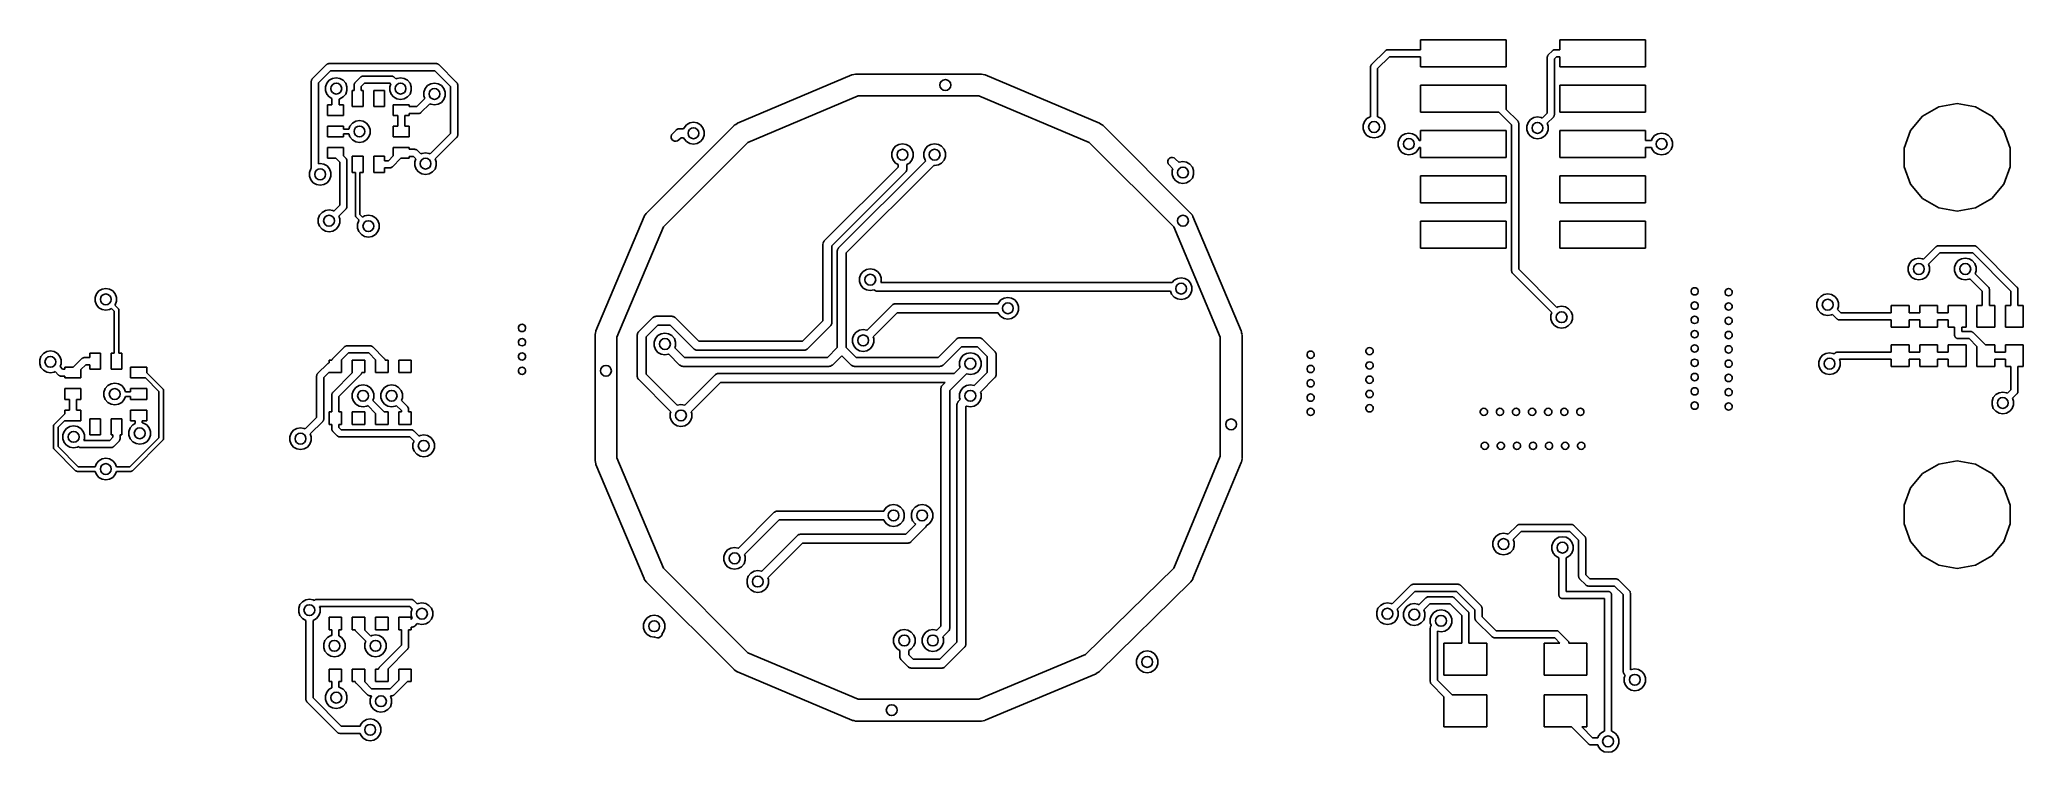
# Model space of a CAD drawing. Extents: x 75.4 to 130.9, y -109.9 to -90.
import ezdxf

# ---------------------------------------------------------------- set-up
doc = ezdxf.new("R2010")
doc.units = 0
doc.header["$MEASUREMENT"] = 0
doc.layers.add('BLACK', color=7, linetype='CONTINUOUS')

msp = doc.modelspace()

# ---------------------------------------------------------------- linework, layer by layer
at = {"layer": 'Black'}
for p, q in [((112.679, -90.6793), (113.069, -90.2893)), ((113.181, -90.46), (112.85, -90.7914)), ((113.069, -90.2893), (113.073, -90.2868)), ((113.073, -90.2868), (113.076, -90.2834)), ((113.076, -90.2834), (113.087, -90.2769)), ((113.087, -90.2769), (113.098, -90.2694)), ((113.098, -90.2694), (113.102, -90.2682)), ((113.102, -90.2682), (113.106, -90.266)), ((113.106, -90.266), (113.119, -90.2638)), ((113.119, -90.2638), (113.131, -90.2604)), ((113.131, -90.2604), (113.136, -90.2608)), ((113.136, -90.2608), (113.14, -90.26)), ((113.14, -90.26), (114.05, -90.26)), ((114.05, -90.46), (113.181, -90.46)), ((114.05, -90.26), (114.05, -89.98)), ((114.05, -89.98), (116.45, -89.98)), ((114.05, -90.74), (114.05, -90.46)), ((116.45, -89.98), (116.45, -90.74)), ((117.6, -90.4663), (117.604, -90.4537)), ((117.601, -90.4707), (117.6, -90.4663)), ((117.6, -90.475), (117.601, -90.4707)), ((117.6, -92.0336), (117.6, -90.475)), ((117.604, -90.4537), (117.606, -90.4408)), ((117.606, -90.4408), (117.608, -90.437)), ((117.608, -90.437), (117.609, -90.4327)), ((117.609, -90.4327), (117.617, -90.422)), ((117.617, -90.422), (117.623, -90.4107)), ((117.623, -90.4107), (117.627, -90.4079)), ((117.627, -90.4079), (117.629, -90.4043)), ((117.629, -90.4043), (117.744, -90.2893)), ((117.744, -90.2893), (117.748, -90.2868)), ((117.748, -90.2868), (117.751, -90.2834)), ((117.751, -90.2834), (117.762, -90.2769)), ((117.762, -90.2769), (117.773, -90.2694)), ((117.773, -90.2694), (117.777, -90.2682)), ((117.777, -90.2682), (117.781, -90.266)), ((117.781, -90.266), (117.794, -90.2638)), ((117.794, -90.2638), (117.806, -90.2604)), ((117.856, -90.46), (117.8, -90.5164)), ((117.806, -90.2604), (117.811, -90.2608)), ((117.811, -90.2608), (117.815, -90.26)), ((117.815, -90.26), (117.95, -90.26)), ((117.95, -90.46), (117.856, -90.46)), ((117.95, -90.26), (117.95, -89.98)), ((117.95, -89.98), (120.35, -89.98)), ((117.95, -90.74), (117.95, -90.46)), ((120.35, -89.98), (120.35, -90.74)), ((83.0293, -91.0793), (83.4293, -90.6793)), ((83.5414, -90.85), (83.2, -91.1914)), ((83.4293, -90.6793), (83.4329, -90.6768)), ((83.4329, -90.6768), (83.4357, -90.6734)), ((83.4357, -90.6734), (83.447, -90.6669)), ((83.447, -90.6669), (83.4577, -90.6594)), ((83.4577, -90.6594), (83.462, -90.6582)), ((83.462, -90.6582), (83.4658, -90.656)), ((83.4658, -90.656), (83.4787, -90.6538)), ((83.4787, -90.6538), (83.4913, -90.6504)), ((83.4913, -90.6504), (83.4957, -90.6508)), ((83.4957, -90.6508), (83.5, -90.65)), ((83.5, -90.65), (86.5, -90.65)), ((83.5033, -91.1156), (83.5954, -91.0625)), ((86.4586, -90.85), (83.5414, -90.85)), ((83.5954, -91.0625), (83.7, -91.044)), ((83.7, -91.044), (83.8046, -91.0625)), ((83.8046, -91.0625), (83.8967, -91.1156)), ((84.2293, -91.1793), (84.3793, -91.0293)), ((84.3793, -91.0293), (84.3829, -91.0268)), ((84.3829, -91.0268), (84.3857, -91.0234)), ((84.3857, -91.0234), (84.397, -91.0169)), ((84.397, -91.0169), (84.4077, -91.0094)), ((84.4077, -91.0094), (84.412, -91.0082)), ((84.412, -91.0082), (84.4158, -91.006)), ((84.4158, -91.006), (84.4287, -91.0038)), ((84.4287, -91.0038), (84.4413, -91.0004)), ((84.4413, -91.0004), (84.4457, -91.0008)), ((84.4457, -91.0008), (84.45, -91)), ((84.45, -91), (85.25, -91)), ((85.25, -91), (85.2543, -91.0008)), ((85.2543, -91.0008), (85.2587, -91.0004)), ((85.2587, -91.0004), (85.2713, -91.0038)), ((85.2713, -91.0038), (85.2842, -91.006)), ((85.2842, -91.006), (85.288, -91.0082)), ((85.288, -91.0082), (85.2923, -91.0094)), ((85.2923, -91.0094), (85.303, -91.0169)), ((85.303, -91.0169), (85.3143, -91.0234)), ((85.3143, -91.0234), (85.3171, -91.0268)), ((85.3171, -91.0268), (85.3207, -91.0293)), ((85.3207, -91.0293), (85.3691, -91.0777)), ((85.3691, -91.0777), (85.3954, -91.0625)), ((85.3954, -91.0625), (85.5, -91.044)), ((85.5, -91.044), (85.6046, -91.0625)), ((85.6046, -91.0625), (85.6967, -91.1156)), ((86.9, -91.2914), (86.4586, -90.85)), ((86.5, -90.65), (86.5043, -90.6508)), ((86.5043, -90.6508), (86.5087, -90.6504)), ((86.5087, -90.6504), (86.5213, -90.6538)), ((86.5213, -90.6538), (86.5342, -90.656)), ((86.5342, -90.656), (86.538, -90.6582)), ((86.538, -90.6582), (86.5423, -90.6594)), ((86.5423, -90.6594), (86.553, -90.6669)), ((86.553, -90.6669), (86.5643, -90.6734)), ((86.5643, -90.6734), (86.5671, -90.6768)), ((86.5671, -90.6768), (86.5707, -90.6793)), ((86.5707, -90.6793), (87.0707, -91.1793)), ((94.9314, -92.319), (98.1314, -90.969)), ((98.1314, -90.969), (98.139, -90.9673)), ((98.139, -90.9673), (98.1457, -90.9634)), ((98.1457, -90.9634), (98.1904, -90.9555)), ((98.1904, -90.9555), (98.2347, -90.9454)), ((98.2347, -90.9454), (98.2424, -90.9463)), ((98.2424, -90.9463), (98.25, -90.945)), ((98.25, -90.945), (100.745, -90.945)), ((100.745, -90.945), (100.75, -90.944)), ((100.75, -90.944), (100.755, -90.945)), ((100.755, -90.945), (101.75, -90.945)), ((101.75, -90.945), (101.758, -90.9463)), ((101.758, -90.9463), (101.765, -90.9454)), ((101.765, -90.9454), (101.81, -90.9555)), ((101.81, -90.9555), (101.854, -90.9634)), ((101.854, -90.9634), (101.861, -90.9673)), ((101.861, -90.9673), (101.869, -90.969)), ((101.869, -90.969), (105.069, -92.319)), ((112.65, -90.7413), (112.654, -90.7287)), ((112.651, -90.7457), (112.65, -90.7413)), ((112.65, -90.75), (112.651, -90.7457)), ((112.65, -92.1367), (112.65, -90.75)), ((112.654, -90.7287), (112.656, -90.7158)), ((112.656, -90.7158), (112.658, -90.712)), ((112.658, -90.712), (112.659, -90.7077)), ((112.659, -90.7077), (112.667, -90.697)), ((112.667, -90.697), (112.673, -90.6857)), ((112.673, -90.6857), (112.677, -90.6829)), ((112.677, -90.6829), (112.679, -90.6793)), ((112.85, -90.7914), (112.85, -92.1367)), ((116.45, -90.74), (114.05, -90.74)), ((117.8, -90.5164), (117.8, -92.075)), ((120.35, -90.74), (117.95, -90.74)), ((83, -91.15), (83.0008, -91.1457)), ((83, -93.5792), (83, -91.15)), ((83.0004, -91.1413), (83.0038, -91.1287)), ((83.0008, -91.1457), (83.0004, -91.1413)), ((83.0038, -91.1287), (83.006, -91.1158)), ((83.006, -91.1158), (83.0082, -91.112)), ((83.0082, -91.112), (83.0094, -91.1077)), ((83.0094, -91.1077), (83.0169, -91.097)), ((83.0169, -91.097), (83.0234, -91.0857)), ((83.0234, -91.0857), (83.0268, -91.0829)), ((83.0268, -91.0829), (83.0293, -91.0793)), ((83.2, -91.1914), (83.2, -93.4529)), ((83.3987, -91.2969), (83.435, -91.197)), ((83.3987, -91.4031), (83.3987, -91.2969)), ((83.435, -91.503), (83.3987, -91.4031)), ((83.435, -91.197), (83.5033, -91.1156)), ((83.5033, -91.5844), (83.435, -91.503)), ((83.58, -91.6286), (83.5033, -91.5844)), ((83.8967, -91.5844), (83.8046, -91.6375)), ((83.8967, -91.1156), (83.965, -91.197)), ((83.965, -91.503), (83.8967, -91.5844)), ((83.965, -91.197), (84.0013, -91.2969)), ((84.0013, -91.4031), (83.965, -91.503)), ((84.0013, -91.2969), (84.0013, -91.4031)), ((84.15, -91.855), (84.15, -91.405)), ((84.15, -91.405), (84.2, -91.405)), ((84.2, -91.25), (84.2008, -91.2457)), ((84.2, -91.405), (84.2, -91.25)), ((84.2004, -91.2413), (84.2038, -91.2287)), ((84.2008, -91.2457), (84.2004, -91.2413)), ((84.2038, -91.2287), (84.206, -91.2158)), ((84.206, -91.2158), (84.2082, -91.212)), ((84.2082, -91.212), (84.2094, -91.2077)), ((84.2094, -91.2077), (84.2169, -91.197)), ((84.2169, -91.197), (84.2234, -91.1857)), ((84.2234, -91.1857), (84.2268, -91.1829)), ((84.2268, -91.1829), (84.2293, -91.1793)), ((84.4914, -91.2), (84.4, -91.2914)), ((84.4, -91.2914), (84.4, -91.405)), ((84.4, -91.405), (84.45, -91.405)), ((84.45, -91.405), (84.45, -91.855)), ((85.2086, -91.2), (84.4914, -91.2)), ((84.75, -91.855), (84.75, -91.405)), ((84.75, -91.405), (85.05, -91.405)), ((85.05, -91.405), (85.05, -91.855)), ((85.1987, -91.2969), (85.2272, -91.2186)), ((85.1987, -91.4031), (85.1987, -91.2969)), ((85.235, -91.503), (85.1987, -91.4031)), ((85.2272, -91.2186), (85.2086, -91.2)), ((85.3033, -91.5844), (85.235, -91.503)), ((85.3954, -91.6375), (85.3033, -91.5844)), ((85.6967, -91.5844), (85.6046, -91.6375)), ((85.6967, -91.1156), (85.765, -91.197)), ((85.765, -91.503), (85.6967, -91.5844)), ((85.765, -91.197), (85.8013, -91.2969)), ((85.8013, -91.4031), (85.765, -91.503)), ((85.8013, -91.2969), (85.8013, -91.4031)), ((86.1487, -91.4469), (86.185, -91.347)), ((86.1487, -91.5531), (86.1487, -91.4469)), ((86.1772, -91.6314), (86.1487, -91.5531)), ((86.185, -91.347), (86.2533, -91.2656)), ((86.2533, -91.2656), (86.3454, -91.2125)), ((86.3454, -91.2125), (86.45, -91.194)), ((86.45, -91.194), (86.5546, -91.2125)), ((86.5546, -91.2125), (86.6467, -91.2656)), ((86.6467, -91.2656), (86.715, -91.347)), ((86.715, -91.347), (86.7513, -91.4469)), ((86.7513, -91.5531), (86.715, -91.653)), ((86.7513, -91.4469), (86.7513, -91.5531)), ((86.9, -92.6086), (86.9, -91.2914)), ((87.0707, -91.1793), (87.0732, -91.1829)), ((87.0732, -91.1829), (87.0766, -91.1857)), ((87.0766, -91.1857), (87.0831, -91.197)), ((87.0831, -91.197), (87.0906, -91.2077)), ((87.0906, -91.2077), (87.0918, -91.212)), ((87.0918, -91.212), (87.094, -91.2158)), ((87.094, -91.2158), (87.0962, -91.2287)), ((87.0962, -91.2287), (87.0996, -91.2413)), ((87.0996, -91.2413), (87.0992, -91.2457)), ((87.0992, -91.2457), (87.1, -91.25)), ((87.1, -91.25), (87.1, -92.65)), ((98.3117, -91.555), (95.2235, -92.8578)), ((100.745, -91.555), (98.3117, -91.555)), ((100.75, -91.556), (100.745, -91.555)), ((100.755, -91.555), (100.75, -91.556)), ((101.688, -91.555), (100.755, -91.555)), ((104.776, -92.8578), (101.688, -91.555)), ((114.05, -92.01), (114.05, -91.25)), ((114.05, -91.25), (116.45, -91.25)), ((116.45, -91.25), (116.45, -91.9336)), ((117.95, -92.01), (117.95, -91.25)), ((117.95, -91.25), (120.35, -91.25)), ((120.35, -91.25), (120.35, -92.01)), ((83.455, -92.1), (83.455, -91.8)), ((83.455, -91.8), (83.58, -91.8)), ((83.905, -92.1), (83.455, -92.1)), ((83.58, -91.8), (83.58, -91.6286)), ((83.8046, -91.6375), (83.78, -91.6419)), ((83.78, -91.6419), (83.78, -91.8)), ((83.78, -91.8), (83.905, -91.8)), ((83.905, -91.8), (83.905, -92.1)), ((84.45, -91.855), (84.15, -91.855)), ((85.05, -91.855), (84.75, -91.855)), ((85.295, -92.1), (85.295, -91.8)), ((85.295, -91.8), (85.745, -91.8)), ((85.42, -92.1), (85.295, -92.1)), ((85.5, -91.656), (85.3954, -91.6375)), ((85.42, -92.4), (85.42, -92.1)), ((85.6046, -91.6375), (85.5, -91.656)), ((85.745, -92.1), (85.62, -92.1)), ((85.62, -92.1), (85.62, -92.4)), ((85.745, -91.8), (85.745, -91.85)), ((85.745, -91.85), (85.9586, -91.85)), ((86, -92.05), (85.745, -92.05)), ((85.745, -92.05), (85.745, -92.1)), ((85.9586, -91.85), (86.1772, -91.6314)), ((86.0043, -92.0492), (86, -92.05)), ((86.0087, -92.0496), (86.0043, -92.0492)), ((86.0213, -92.0462), (86.0087, -92.0496)), ((86.0342, -92.044), (86.0213, -92.0462)), ((86.038, -92.0418), (86.0342, -92.044)), ((86.0423, -92.0406), (86.038, -92.0418)), ((86.053, -92.0331), (86.0423, -92.0406)), ((86.0643, -92.0266), (86.053, -92.0331)), ((86.0671, -92.0232), (86.0643, -92.0266)), ((86.0707, -92.0207), (86.0671, -92.0232)), ((86.3191, -91.7723), (86.0707, -92.0207)), ((86.3454, -91.7875), (86.3191, -91.7723)), ((86.45, -91.806), (86.3454, -91.7875)), ((86.5546, -91.7875), (86.45, -91.806)), ((86.6467, -91.7344), (86.5546, -91.7875)), ((86.715, -91.653), (86.6467, -91.7344)), ((112.553, -92.1906), (112.645, -92.1375)), ((112.645, -92.1375), (112.65, -92.1367)), ((112.85, -92.1367), (112.855, -92.1375)), ((112.855, -92.1375), (112.947, -92.1906)), ((116.244, -92.01), (114.05, -92.01)), ((116.6, -92.3664), (116.244, -92.01)), ((116.45, -91.9336), (116.771, -92.2543)), ((117.128, -92.2156), (117.22, -92.1625)), ((117.22, -92.1625), (117.325, -92.144)), ((117.325, -92.144), (117.43, -92.1625)), ((117.43, -92.1625), (117.456, -92.1777)), ((117.456, -92.1777), (117.6, -92.0336)), ((117.771, -92.1457), (117.598, -92.3186)), ((117.773, -92.1421), (117.771, -92.1457)), ((117.777, -92.1393), (117.773, -92.1421)), ((117.783, -92.128), (117.777, -92.1393)), ((117.791, -92.1173), (117.783, -92.128)), ((117.792, -92.113), (117.791, -92.1173)), ((117.794, -92.1092), (117.792, -92.113)), ((117.796, -92.0963), (117.794, -92.1092)), ((117.8, -92.0837), (117.796, -92.0963)), ((117.8, -92.075), (117.799, -92.0793)), ((117.799, -92.0793), (117.8, -92.0837)), ((120.35, -92.01), (117.95, -92.01)), ((127.771, -92.5221), (128.107, -92.1215)), ((128.107, -92.1215), (128.56, -91.8601)), ((128.56, -91.8601), (129.075, -91.7693)), ((129.075, -91.7693), (129.59, -91.8601)), ((129.59, -91.8601), (130.043, -92.1215)), ((130.043, -92.1215), (130.379, -92.5221)), ((83.455, -92.7), (83.455, -92.4)), ((83.455, -92.4), (83.905, -92.4)), ((83.905, -92.7), (83.455, -92.7)), ((83.905, -92.4), (83.905, -92.485)), ((83.905, -92.485), (84.053, -92.485)), ((84.053, -92.615), (83.905, -92.615)), ((83.905, -92.615), (83.905, -92.7)), ((84.053, -92.485), (84.085, -92.397)), ((84.085, -92.703), (84.053, -92.615)), ((84.085, -92.397), (84.1533, -92.3156)), ((84.1533, -92.7844), (84.085, -92.703)), ((84.1533, -92.3156), (84.2454, -92.2625)), ((84.2454, -92.2625), (84.35, -92.244)), ((84.35, -92.244), (84.4546, -92.2625)), ((84.4546, -92.2625), (84.5467, -92.3156)), ((84.5467, -92.3156), (84.615, -92.397)), ((84.615, -92.703), (84.5467, -92.7844)), ((84.615, -92.397), (84.6513, -92.4969)), ((84.6513, -92.6031), (84.615, -92.703)), ((84.6513, -92.4969), (84.6513, -92.6031)), ((85.295, -92.7), (85.295, -92.4)), ((85.295, -92.4), (85.42, -92.4)), ((85.745, -92.7), (85.295, -92.7)), ((85.62, -92.4), (85.745, -92.4)), ((85.745, -92.4), (85.745, -92.7)), ((86.3309, -93.1777), (86.9, -92.6086)), ((87.0707, -92.7207), (86.4728, -93.3186)), ((87.0732, -92.7171), (87.0707, -92.7207)), ((87.0766, -92.7143), (87.0732, -92.7171)), ((87.0831, -92.703), (87.0766, -92.7143)), ((87.0906, -92.6923), (87.0831, -92.703)), ((87.0918, -92.688), (87.0906, -92.6923)), ((87.094, -92.6842), (87.0918, -92.688)), ((87.0962, -92.6713), (87.094, -92.6842)), ((87.0996, -92.6587), (87.0962, -92.6713)), ((87.1, -92.65), (87.0992, -92.6543)), ((87.0992, -92.6543), (87.0996, -92.6587)), ((92.3843, -94.8343), (94.8343, -92.3843)), ((93.0755, -92.6891), (93.0867, -92.6472)), ((93.0793, -92.7324), (93.0755, -92.6891)), ((93.0867, -92.6472), (93.1116, -92.6116)), ((93.1116, -92.6116), (93.2116, -92.5116)), ((93.2116, -92.5116), (93.2161, -92.5085)), ((93.2161, -92.5085), (93.2197, -92.5042)), ((93.2197, -92.5042), (93.2338, -92.4961)), ((93.2338, -92.4961), (93.2472, -92.4867)), ((93.2472, -92.4867), (93.2525, -92.4853)), ((93.2525, -92.4853), (93.2572, -92.4825)), ((93.2572, -92.4825), (93.2733, -92.4797)), ((93.2733, -92.4797), (93.2891, -92.4755)), ((93.3518, -92.725), (93.2884, -92.7884)), ((93.2891, -92.4755), (93.2946, -92.476)), ((93.2946, -92.476), (93.3, -92.475)), ((93.3, -92.475), (93.4248, -92.475)), ((93.4248, -92.725), (93.3518, -92.725)), ((93.4248, -92.475), (93.435, -92.447)), ((93.435, -92.753), (93.4248, -92.725)), ((93.435, -92.447), (93.5033, -92.3656)), ((93.5033, -92.3656), (93.5954, -92.3125)), ((93.5954, -92.3125), (93.7, -92.294)), ((93.7, -92.294), (93.8046, -92.3125)), ((93.8046, -92.3125), (93.8967, -92.3656)), ((93.8967, -92.3656), (93.965, -92.447)), ((93.965, -92.447), (94.0013, -92.5469)), ((94.0013, -92.6531), (93.965, -92.753)), ((94.0013, -92.5469), (94.0013, -92.6531)), ((94.8343, -92.3843), (94.839, -92.381)), ((94.839, -92.381), (94.8425, -92.3765)), ((94.8425, -92.3765), (94.8823, -92.3508)), ((94.8823, -92.3508), (94.9211, -92.3236)), ((94.9211, -92.3236), (94.9266, -92.3221)), ((94.9266, -92.3221), (94.9314, -92.319)), ((105.069, -92.319), (105.073, -92.3221)), ((105.073, -92.3221), (105.079, -92.3236)), ((105.079, -92.3236), (105.118, -92.3508)), ((105.118, -92.3508), (105.158, -92.3765)), ((105.158, -92.3765), (105.161, -92.381)), ((105.161, -92.381), (105.166, -92.3843)), ((105.166, -92.3843), (107.616, -94.8343)), ((112.449, -92.3719), (112.485, -92.272)), ((112.449, -92.4781), (112.449, -92.3719)), ((112.485, -92.578), (112.449, -92.4781)), ((112.485, -92.272), (112.553, -92.1906)), ((112.553, -92.6594), (112.485, -92.578)), ((112.645, -92.7125), (112.553, -92.6594)), ((112.75, -92.731), (112.645, -92.7125)), ((112.855, -92.7125), (112.75, -92.731)), ((112.947, -92.6594), (112.855, -92.7125)), ((112.947, -92.1906), (113.015, -92.272)), ((113.015, -92.578), (112.947, -92.6594)), ((113.015, -92.272), (113.051, -92.3719)), ((113.051, -92.4781), (113.015, -92.578)), ((113.051, -92.3719), (113.051, -92.4781)), ((113.46, -92.747), (113.528, -92.6656)), ((113.528, -92.6656), (113.62, -92.6125)), ((113.62, -92.6125), (113.725, -92.594)), ((113.725, -92.594), (113.83, -92.6125)), ((113.83, -92.6125), (113.922, -92.6656)), ((113.922, -92.6656), (113.99, -92.747)), ((114.05, -92.8), (114.05, -92.52)), ((114.05, -92.52), (116.45, -92.52)), ((116.45, -92.52), (116.45, -93.28)), ((116.6, -96.45), (116.6, -92.3664)), ((116.771, -92.2543), (116.773, -92.2579)), ((116.773, -92.2579), (116.777, -92.2607)), ((116.777, -92.2607), (116.783, -92.272)), ((116.783, -92.272), (116.791, -92.2827)), ((116.791, -92.2827), (116.792, -92.287)), ((116.792, -92.287), (116.794, -92.2908)), ((116.794, -92.2908), (116.796, -92.3037)), ((116.796, -92.3037), (116.8, -92.3163)), ((116.8, -92.3163), (116.799, -92.3207)), ((116.799, -92.3207), (116.8, -92.325)), ((116.8, -92.325), (116.8, -96.4086)), ((117.024, -92.3969), (117.06, -92.297)), ((117.024, -92.5031), (117.024, -92.3969)), ((117.06, -92.603), (117.024, -92.5031)), ((117.06, -92.297), (117.128, -92.2156)), ((117.128, -92.6844), (117.06, -92.603)), ((117.22, -92.7375), (117.128, -92.6844)), ((117.522, -92.6844), (117.43, -92.7375)), ((117.59, -92.603), (117.522, -92.6844)), ((117.626, -92.5031), (117.59, -92.603)), ((117.598, -92.3186), (117.626, -92.3969)), ((117.626, -92.3969), (117.626, -92.5031)), ((117.95, -93.28), (117.95, -92.52)), ((117.95, -92.52), (120.35, -92.52)), ((120.35, -92.52), (120.35, -92.8)), ((120.535, -92.747), (120.603, -92.6656)), ((120.603, -92.6656), (120.695, -92.6125)), ((120.695, -92.6125), (120.8, -92.594)), ((120.8, -92.594), (120.905, -92.6125)), ((120.905, -92.6125), (120.997, -92.6656)), ((120.997, -92.6656), (121.065, -92.747)), ((127.592, -93.0135), (127.771, -92.5221)), ((130.379, -92.5221), (130.558, -93.0135)), ((83.455, -93.3), (83.455, -93)), ((83.455, -93), (83.905, -93)), ((83.905, -93), (83.905, -93.2336)), ((83.905, -93.2336), (83.9707, -93.2993)), ((84.15, -93.695), (84.15, -93.245)), ((84.15, -93.245), (84.45, -93.245)), ((84.2454, -92.8375), (84.1533, -92.7844)), ((84.35, -92.856), (84.2454, -92.8375)), ((84.4546, -92.8375), (84.35, -92.856)), ((84.45, -93.245), (84.45, -93.695)), ((84.5467, -92.7844), (84.4546, -92.8375)), ((84.75, -93.695), (84.75, -93.245)), ((84.75, -93.245), (85.05, -93.245)), ((85.05, -93.245), (85.05, -93.37)), ((85.1586, -93.37), (85.295, -93.2336)), ((85.295, -93.2336), (85.295, -93)), ((85.295, -93), (85.745, -93)), ((85.745, -93), (85.745, -93.05)), ((85.745, -93.05), (85.9, -93.05)), ((85.8586, -93.25), (85.745, -93.25)), ((85.745, -93.25), (85.745, -93.3)), ((85.9272, -93.3186), (85.8586, -93.25)), ((85.9, -93.05), (85.9043, -93.0508)), ((85.9043, -93.0508), (85.9087, -93.0504)), ((85.9087, -93.0504), (85.9213, -93.0538)), ((85.9213, -93.0538), (85.9342, -93.056)), ((85.9342, -93.056), (85.938, -93.0582)), ((85.938, -93.0582), (85.9423, -93.0594)), ((85.9423, -93.0594), (85.953, -93.0669)), ((85.953, -93.0669), (85.9643, -93.0734)), ((85.9643, -93.0734), (85.9671, -93.0768)), ((85.9671, -93.0768), (85.9707, -93.0793)), ((85.9707, -93.0793), (86.0691, -93.1777)), ((86.0691, -93.1777), (86.0954, -93.1625)), ((86.0954, -93.1625), (86.2, -93.144)), ((86.2, -93.144), (86.3046, -93.1625)), ((86.3046, -93.1625), (86.3309, -93.1777)), ((95.2235, -92.8578), (92.8578, -95.2235)), ((93.0976, -92.7717), (93.0793, -92.7324)), ((93.1283, -92.8024), (93.0976, -92.7717)), ((93.1676, -92.8207), (93.1283, -92.8024)), ((93.2109, -92.8245), (93.1676, -92.8207)), ((93.2528, -92.8133), (93.2109, -92.8245)), ((93.2884, -92.7884), (93.2528, -92.8133)), ((93.5033, -92.8344), (93.435, -92.753)), ((93.5954, -92.8875), (93.5033, -92.8344)), ((93.7, -92.906), (93.5954, -92.8875)), ((93.8046, -92.8875), (93.7, -92.906)), ((93.8967, -92.8344), (93.8046, -92.8875)), ((93.965, -92.753), (93.8967, -92.8344)), ((99.2487, -93.1469), (99.285, -93.047)), ((99.2487, -93.2531), (99.2487, -93.1469)), ((99.285, -93.353), (99.2487, -93.2531)), ((99.285, -93.047), (99.3533, -92.9656)), ((99.3533, -92.9656), (99.4454, -92.9125)), ((99.4454, -92.9125), (99.55, -92.894)), ((99.55, -92.894), (99.6546, -92.9125)), ((99.6546, -92.9125), (99.7467, -92.9656)), ((99.7467, -92.9656), (99.815, -93.047)), ((99.815, -93.047), (99.8513, -93.1469)), ((99.8513, -93.2531), (99.815, -93.353)), ((99.8513, -93.1469), (99.8513, -93.2531)), ((100.149, -93.1469), (100.185, -93.047)), ((100.149, -93.2531), (100.149, -93.1469)), ((100.185, -93.353), (100.149, -93.2531)), ((100.185, -93.047), (100.253, -92.9656)), ((100.253, -92.9656), (100.345, -92.9125)), ((100.345, -92.9125), (100.45, -92.894)), ((100.45, -92.894), (100.555, -92.9125)), ((100.555, -92.9125), (100.647, -92.9656)), ((100.647, -92.9656), (100.715, -93.047)), ((100.715, -93.047), (100.751, -93.1469)), ((100.751, -93.2531), (100.715, -93.353)), ((100.751, -93.1469), (100.751, -93.2531)), ((107.142, -95.2235), (104.776, -92.8578)), ((107.028, -93.2976), (107.068, -93.2793)), ((107.068, -93.2793), (107.111, -93.2755)), ((107.111, -93.2755), (107.153, -93.2867)), ((113.424, -92.8469), (113.46, -92.747)), ((113.424, -92.9531), (113.424, -92.8469)), ((113.46, -93.053), (113.424, -92.9531)), ((113.528, -93.1344), (113.46, -93.053)), ((113.62, -93.1875), (113.528, -93.1344)), ((113.725, -93.206), (113.62, -93.1875)), ((113.83, -93.1875), (113.725, -93.206)), ((113.922, -93.1344), (113.83, -93.1875)), ((113.99, -93.053), (113.922, -93.1344)), ((113.99, -92.747), (114.009, -92.8)), ((114.009, -93), (113.99, -93.053)), ((114.009, -92.8), (114.05, -92.8)), ((114.05, -93), (114.009, -93)), ((114.05, -93.28), (114.05, -93)), ((116.45, -93.28), (114.05, -93.28)), ((117.325, -92.756), (117.22, -92.7375)), ((117.43, -92.7375), (117.325, -92.756)), ((120.35, -93.28), (117.95, -93.28)), ((120.35, -92.8), (120.516, -92.8)), ((120.516, -93), (120.35, -93)), ((120.35, -93), (120.35, -93.28)), ((120.516, -92.8), (120.535, -92.747)), ((120.535, -93.053), (120.516, -93)), ((120.603, -93.1344), (120.535, -93.053)), ((120.695, -93.1875), (120.603, -93.1344)), ((120.8, -93.206), (120.695, -93.1875)), ((120.905, -93.1875), (120.8, -93.206)), ((120.997, -93.1344), (120.905, -93.1875)), ((121.065, -93.053), (120.997, -93.1344)), ((121.065, -92.747), (121.101, -92.8469)), ((121.101, -92.9531), (121.065, -93.053)), ((121.101, -92.8469), (121.101, -92.9531)), ((127.592, -93.5365), (127.592, -93.0135)), ((130.558, -93.0135), (130.558, -93.5365)), ((82.9487, -93.6969), (82.985, -93.597)), ((82.9487, -93.8031), (82.9487, -93.6969)), ((82.985, -93.903), (82.9487, -93.8031)), ((82.985, -93.597), (83, -93.5792)), ((83.2, -93.4529), (83.25, -93.444)), ((83.25, -93.444), (83.3546, -93.4625)), ((83.3546, -93.4625), (83.4467, -93.5156)), ((83.4467, -93.5156), (83.515, -93.597)), ((83.6886, -93.3), (83.455, -93.3)), ((83.515, -93.597), (83.5513, -93.6969)), ((83.5513, -93.8031), (83.515, -93.903)), ((83.5513, -93.6969), (83.5513, -93.8031)), ((83.8, -93.4114), (83.6886, -93.3)), ((83.8, -94.6086), (83.8, -93.4114)), ((83.9707, -93.2993), (83.9732, -93.3029)), ((83.9732, -93.3029), (83.9766, -93.3057)), ((83.9766, -93.3057), (83.9831, -93.317)), ((83.9831, -93.317), (83.9906, -93.3277)), ((83.9906, -93.3277), (83.9918, -93.332)), ((83.9918, -93.332), (83.994, -93.3358)), ((83.994, -93.3358), (83.9962, -93.3487)), ((83.9962, -93.3487), (83.9996, -93.3613)), ((83.9996, -93.3613), (83.9992, -93.3657)), ((83.9992, -93.3657), (84, -93.37)), ((84, -93.37), (84, -94.65)), ((84.235, -93.695), (84.15, -93.695)), ((84.235, -94.9), (84.235, -93.695)), ((84.45, -93.695), (84.365, -93.695)), ((84.365, -93.695), (84.365, -94.8731)), ((85.05, -93.695), (84.75, -93.695)), ((85.05, -93.37), (85.1586, -93.37)), ((85.2, -93.57), (85.05, -93.57)), ((85.05, -93.57), (85.05, -93.695)), ((85.2043, -93.5692), (85.2, -93.57)), ((85.2087, -93.5696), (85.2043, -93.5692)), ((85.2213, -93.5662), (85.2087, -93.5696)), ((85.2342, -93.564), (85.2213, -93.5662)), ((85.238, -93.5618), (85.2342, -93.564)), ((85.2423, -93.5606), (85.238, -93.5618)), ((85.253, -93.5531), (85.2423, -93.5606)), ((85.2643, -93.5466), (85.253, -93.5531)), ((85.2671, -93.5432), (85.2643, -93.5466)), ((85.2707, -93.5407), (85.2671, -93.5432)), ((85.5114, -93.3), (85.2707, -93.5407)), ((85.745, -93.3), (85.5114, -93.3)), ((85.8987, -93.3969), (85.9272, -93.3186)), ((85.8987, -93.5031), (85.8987, -93.3969)), ((85.935, -93.603), (85.8987, -93.5031)), ((86.0033, -93.6844), (85.935, -93.603)), ((86.0954, -93.7375), (86.0033, -93.6844)), ((86.2, -93.756), (86.0954, -93.7375)), ((86.3046, -93.7375), (86.2, -93.756)), ((86.3967, -93.6844), (86.3046, -93.7375)), ((86.465, -93.603), (86.3967, -93.6844)), ((86.5013, -93.5031), (86.465, -93.603)), ((86.4728, -93.3186), (86.5013, -93.3969)), ((86.5013, -93.3969), (86.5013, -93.5031)), ((97.3616, -95.6116), (99.425, -93.5482)), ((99.6384, -93.6884), (97.575, -95.7518)), ((97.7616, -95.8116), (100.201, -93.3721)), ((100.425, -93.5016), (97.975, -95.9518)), ((99.3533, -93.4344), (99.285, -93.353)), ((99.425, -93.4758), (99.3533, -93.4344)), ((99.425, -93.5482), (99.425, -93.4758)), ((99.6415, -93.6839), (99.6384, -93.6884)), ((99.6458, -93.6803), (99.6415, -93.6839)), ((99.6539, -93.6662), (99.6458, -93.6803)), ((99.6633, -93.6528), (99.6539, -93.6662)), ((99.6647, -93.6475), (99.6633, -93.6528)), ((99.6675, -93.6428), (99.6647, -93.6475)), ((99.6703, -93.6267), (99.6675, -93.6428)), ((99.6745, -93.6109), (99.6703, -93.6267)), ((99.675, -93.6), (99.674, -93.6054)), ((99.674, -93.6054), (99.6745, -93.6109)), ((99.7467, -93.4344), (99.675, -93.4758)), ((99.675, -93.4758), (99.675, -93.6)), ((99.815, -93.353), (99.7467, -93.4344)), ((100.201, -93.3721), (100.185, -93.353)), ((100.45, -93.506), (100.425, -93.5016)), ((100.555, -93.4875), (100.45, -93.506)), ((100.647, -93.4344), (100.555, -93.4875)), ((100.715, -93.353), (100.647, -93.4344)), ((106.975, -93.4109), (106.979, -93.3676)), ((106.987, -93.4528), (106.975, -93.4109)), ((106.979, -93.3676), (106.998, -93.3283)), ((107.012, -93.4884), (106.987, -93.4528)), ((106.998, -93.3283), (107.028, -93.2976)), ((107.118, -93.5945), (107.012, -93.4884)), ((107.099, -93.6469), (107.118, -93.5945)), ((107.099, -93.7531), (107.099, -93.6469)), ((107.135, -93.853), (107.099, -93.7531)), ((107.153, -93.2867), (107.188, -93.3116)), ((107.188, -93.3116), (107.291, -93.4147)), ((107.291, -93.4147), (107.295, -93.4125)), ((107.295, -93.4125), (107.4, -93.394)), ((107.4, -93.394), (107.505, -93.4125)), ((107.505, -93.4125), (107.597, -93.4656)), ((107.597, -93.4656), (107.665, -93.547)), ((107.665, -93.547), (107.701, -93.6469)), ((107.701, -93.7531), (107.665, -93.853)), ((107.701, -93.6469), (107.701, -93.7531)), ((114.05, -94.55), (114.05, -93.79)), ((114.05, -93.79), (116.45, -93.79)), ((116.45, -93.79), (116.45, -94.55)), ((117.95, -94.55), (117.95, -93.79)), ((117.95, -93.79), (120.35, -93.79)), ((120.35, -93.79), (120.35, -94.55)), ((127.771, -94.0279), (127.592, -93.5365)), ((130.558, -93.5365), (130.379, -94.0279)), ((83.0533, -93.9844), (82.985, -93.903)), ((83.1454, -94.0375), (83.0533, -93.9844)), ((83.25, -94.056), (83.1454, -94.0375)), ((83.3546, -94.0375), (83.25, -94.056)), ((83.4467, -93.9844), (83.3546, -94.0375)), ((83.515, -93.903), (83.4467, -93.9844)), ((107.203, -93.9344), (107.135, -93.853)), ((107.295, -93.9875), (107.203, -93.9344)), ((107.4, -94.006), (107.295, -93.9875)), ((107.505, -93.9875), (107.4, -94.006)), ((107.597, -93.9344), (107.505, -93.9875)), ((107.665, -93.853), (107.597, -93.9344)), ((128.107, -94.4285), (127.771, -94.0279)), ((130.379, -94.0279), (130.043, -94.4285)), ((83.1987, -94.9969), (83.235, -94.897)), ((83.235, -94.897), (83.3033, -94.8156)), ((83.3033, -94.8156), (83.3954, -94.7625)), ((83.3954, -94.7625), (83.5, -94.744)), ((83.5, -94.744), (83.6046, -94.7625)), ((83.6046, -94.7625), (83.6309, -94.7777)), ((83.6309, -94.7777), (83.8, -94.6086)), ((83.9707, -94.7207), (83.7728, -94.9186)), ((83.7728, -94.9186), (83.8013, -94.9969)), ((83.9732, -94.7171), (83.9707, -94.7207)), ((83.9766, -94.7143), (83.9732, -94.7171)), ((83.9831, -94.703), (83.9766, -94.7143)), ((83.9906, -94.6923), (83.9831, -94.703)), ((83.9918, -94.688), (83.9906, -94.6923)), ((83.994, -94.6842), (83.9918, -94.688)), ((83.9962, -94.6713), (83.994, -94.6842)), ((83.9996, -94.6587), (83.9962, -94.6713)), ((84, -94.65), (83.9992, -94.6543)), ((83.9992, -94.6543), (83.9996, -94.6587)), ((84.2355, -94.9028), (84.235, -94.9)), ((84.2352, -94.9057), (84.2355, -94.9028)), ((84.2374, -94.9139), (84.2352, -94.9057)), ((84.2389, -94.9222), (84.2374, -94.9139)), ((84.2403, -94.9247), (84.2389, -94.9222)), ((84.2411, -94.9275), (84.2403, -94.9247)), ((84.246, -94.9344), (84.2411, -94.9275)), ((84.2502, -94.9418), (84.246, -94.9344)), ((84.2524, -94.9436), (84.2502, -94.9418)), ((84.254, -94.946), (84.2524, -94.9436)), ((84.3442, -95.0361), (84.254, -94.946)), ((84.365, -94.8731), (84.4377, -94.9458)), ((84.4377, -94.9458), (84.4954, -94.9125)), ((84.4954, -94.9125), (84.6, -94.894)), ((84.6, -94.894), (84.7046, -94.9125)), ((84.7046, -94.9125), (84.7967, -94.9656)), ((90.969, -98.1314), (92.319, -94.9314)), ((92.319, -94.9314), (92.3221, -94.9266)), ((92.3221, -94.9266), (92.3236, -94.9211)), ((92.3236, -94.9211), (92.3508, -94.8823)), ((92.3508, -94.8823), (92.3765, -94.8425)), ((92.3765, -94.8425), (92.381, -94.839)), ((92.381, -94.839), (92.3843, -94.8343)), ((107.616, -94.8343), (107.619, -94.839)), ((107.619, -94.839), (107.624, -94.8425)), ((107.624, -94.8425), (107.638, -94.8648)), ((107.638, -94.8648), (107.665, -94.897)), ((107.665, -94.897), (107.671, -94.9131)), ((107.671, -94.9131), (107.676, -94.9211)), ((107.676, -94.9211), (107.678, -94.9266)), ((107.678, -94.9266), (107.681, -94.9314)), ((107.681, -94.9314), (109.031, -98.1314)), ((116.45, -94.55), (114.05, -94.55)), ((120.35, -94.55), (117.95, -94.55)), ((128.56, -94.6899), (128.107, -94.4285)), ((129.075, -94.7807), (128.56, -94.6899)), ((129.59, -94.6899), (129.075, -94.7807)), ((130.043, -94.4285), (129.59, -94.6899)), ((83.1987, -95.1031), (83.1987, -94.9969)), ((83.235, -95.203), (83.1987, -95.1031)), ((83.3033, -95.2844), (83.235, -95.203)), ((83.3954, -95.3375), (83.3033, -95.2844)), ((83.5, -95.356), (83.3954, -95.3375)), ((83.6046, -95.3375), (83.5, -95.356)), ((83.6967, -95.2844), (83.6046, -95.3375)), ((83.765, -95.203), (83.6967, -95.2844)), ((83.8013, -95.1031), (83.765, -95.203)), ((83.8013, -94.9969), (83.8013, -95.1031)), ((84.2987, -95.1469), (84.335, -95.047)), ((84.2987, -95.2531), (84.2987, -95.1469)), ((84.335, -95.353), (84.2987, -95.2531)), ((84.335, -95.047), (84.3442, -95.0361)), ((84.4033, -95.4344), (84.335, -95.353)), ((84.4954, -95.4875), (84.4033, -95.4344)), ((84.6, -95.506), (84.4954, -95.4875)), ((84.7046, -95.4875), (84.6, -95.506)), ((84.7967, -95.4344), (84.7046, -95.4875)), ((84.7967, -94.9656), (84.865, -95.047)), ((84.865, -95.353), (84.7967, -95.4344)), ((84.865, -95.047), (84.9013, -95.1469)), ((84.9013, -95.2531), (84.865, -95.353)), ((84.9013, -95.1469), (84.9013, -95.2531)), ((92.8578, -95.2235), (91.555, -98.3117)), ((108.445, -98.3117), (107.142, -95.2235)), ((114.05, -95.82), (114.05, -95.06)), ((114.05, -95.06), (116.45, -95.06)), ((116.45, -95.06), (116.45, -95.82)), ((117.95, -95.82), (117.95, -95.06)), ((117.95, -95.06), (120.35, -95.06)), ((120.35, -95.06), (120.35, -95.82)), ((97.325, -95.7), (97.326, -95.6946)), ((97.325, -97.8482), (97.325, -95.7)), ((97.3255, -95.6891), (97.3297, -95.6733)), ((97.326, -95.6946), (97.3255, -95.6891)), ((97.3297, -95.6733), (97.3325, -95.6572)), ((97.3325, -95.6572), (97.3353, -95.6525)), ((97.3353, -95.6525), (97.3367, -95.6472)), ((97.3367, -95.6472), (97.3461, -95.6338)), ((97.3461, -95.6338), (97.3542, -95.6197)), ((97.3542, -95.6197), (97.3585, -95.6161)), ((97.3585, -95.6161), (97.3616, -95.6116)), ((97.575, -95.7518), (97.575, -97.9)), ((97.725, -95.9), (97.726, -95.8946)), ((97.725, -98.5982), (97.725, -95.9)), ((97.7255, -95.8891), (97.7297, -95.8733)), ((97.726, -95.8946), (97.7255, -95.8891)), ((97.7297, -95.8733), (97.7325, -95.8572)), ((97.7325, -95.8572), (97.7353, -95.8525)), ((97.7353, -95.8525), (97.7367, -95.8472)), ((97.7367, -95.8472), (97.7461, -95.8338)), ((97.7461, -95.8338), (97.7542, -95.8197)), ((97.7542, -95.8197), (97.7585, -95.8161)), ((97.7585, -95.8161), (97.7616, -95.8116)), ((97.975, -95.9518), (97.975, -98.5982)), ((116.45, -95.82), (114.05, -95.82)), ((120.35, -95.82), (117.95, -95.82)), ((128.131, -96.1277), (128.479, -95.7793)), ((128.591, -95.95), (128.273, -96.2686)), ((128.479, -95.7793), (128.483, -95.7768)), ((128.483, -95.7768), (128.486, -95.7734)), ((128.486, -95.7734), (128.497, -95.7669)), ((128.497, -95.7669), (128.508, -95.7594)), ((128.508, -95.7594), (128.512, -95.7582)), ((128.512, -95.7582), (128.516, -95.756)), ((128.516, -95.756), (128.529, -95.7538)), ((128.529, -95.7538), (128.541, -95.7504)), ((128.541, -95.7504), (128.546, -95.7508)), ((128.546, -95.7508), (128.55, -95.75)), ((128.55, -95.75), (129.55, -95.75)), ((129.509, -95.95), (128.591, -95.95)), ((130.575, -97.0164), (129.509, -95.95)), ((129.55, -95.75), (129.554, -95.7508)), ((129.554, -95.7508), (129.559, -95.7504)), ((129.559, -95.7504), (129.571, -95.7538)), ((129.571, -95.7538), (129.584, -95.756)), ((129.584, -95.756), (129.588, -95.7582)), ((129.588, -95.7582), (129.592, -95.7594)), ((129.592, -95.7594), (129.603, -95.7669)), ((129.603, -95.7669), (129.614, -95.7734)), ((129.614, -95.7734), (129.617, -95.7768)), ((129.617, -95.7768), (129.621, -95.7793)), ((129.621, -95.7793), (130.746, -96.9043)), ((98.3487, -96.6469), (98.385, -96.547)), ((98.385, -96.547), (98.4533, -96.4656)), ((98.4533, -96.4656), (98.5454, -96.4125)), ((98.5454, -96.4125), (98.65, -96.394)), ((98.65, -96.394), (98.7546, -96.4125)), ((98.7546, -96.4125), (98.8467, -96.4656)), ((98.8467, -96.4656), (98.915, -96.547)), ((98.915, -96.547), (98.9513, -96.6469)), ((116.601, -96.4543), (116.6, -96.45)), ((116.6, -96.4587), (116.601, -96.4543)), ((116.604, -96.4713), (116.6, -96.4587)), ((116.606, -96.4842), (116.604, -96.4713)), ((116.608, -96.488), (116.606, -96.4842)), ((116.609, -96.4923), (116.608, -96.488)), ((116.617, -96.503), (116.609, -96.4923)), ((116.623, -96.5143), (116.617, -96.503)), ((116.627, -96.5171), (116.623, -96.5143)), ((116.629, -96.5207), (116.627, -96.5171)), ((117.727, -97.6186), (116.629, -96.5207)), ((116.8, -96.4086), (117.869, -97.4777)), ((127.699, -96.3469), (127.735, -96.247)), ((127.699, -96.4531), (127.699, -96.3469)), ((127.735, -96.553), (127.699, -96.4531)), ((127.735, -96.247), (127.803, -96.1656)), ((127.803, -96.6344), (127.735, -96.553)), ((127.803, -96.1656), (127.895, -96.1125)), ((127.895, -96.1125), (128, -96.094)), ((128, -96.094), (128.105, -96.1125)), ((128.105, -96.1125), (128.131, -96.1277)), ((128.265, -96.553), (128.197, -96.6344)), ((128.301, -96.4531), (128.265, -96.553)), ((128.273, -96.2686), (128.301, -96.3469)), ((128.301, -96.3469), (128.301, -96.4531)), ((128.999, -96.3469), (129.035, -96.247)), ((128.999, -96.4531), (128.999, -96.3469)), ((129.035, -96.553), (128.999, -96.4531)), ((129.035, -96.247), (129.103, -96.1656)), ((129.103, -96.6344), (129.035, -96.553)), ((129.103, -96.1656), (129.195, -96.1125)), ((129.195, -96.1125), (129.3, -96.094)), ((129.3, -96.094), (129.405, -96.1125)), ((129.405, -96.1125), (129.497, -96.1656)), ((129.497, -96.1656), (129.565, -96.247)), ((129.565, -96.247), (129.601, -96.3469)), ((129.601, -96.4531), (129.573, -96.5314)), ((129.573, -96.5314), (129.946, -96.9043)), ((129.601, -96.3469), (129.601, -96.4531)), ((76.9487, -97.1969), (76.985, -97.097)), ((76.985, -97.097), (77.0533, -97.0156)), ((77.0533, -97.0156), (77.1454, -96.9625)), ((77.1454, -96.9625), (77.25, -96.944)), ((77.25, -96.944), (77.3546, -96.9625)), ((77.3546, -96.9625), (77.4467, -97.0156)), ((77.4467, -97.0156), (77.515, -97.097)), ((77.515, -97.097), (77.5513, -97.1969)), ((98.3487, -96.7531), (98.3487, -96.6469)), ((98.385, -96.853), (98.3487, -96.7531)), ((98.4533, -96.9344), (98.385, -96.853)), ((98.5454, -96.9875), (98.4533, -96.9344)), ((98.65, -97.006), (98.5454, -96.9875)), ((98.7546, -96.9875), (98.65, -97.006)), ((98.7585, -96.9853), (98.7546, -96.9875)), ((98.7616, -96.9884), (98.7585, -96.9853)), ((98.7661, -96.9915), (98.7616, -96.9884)), ((98.7697, -96.9958), (98.7661, -96.9915)), ((98.7838, -97.0039), (98.7697, -96.9958)), ((98.7972, -97.0133), (98.7838, -97.0039)), ((98.8025, -97.0147), (98.7972, -97.0133)), ((98.8072, -97.0175), (98.8025, -97.0147)), ((98.8233, -97.0203), (98.8072, -97.0175)), ((98.8391, -97.0245), (98.8233, -97.0203)), ((98.8446, -97.024), (98.8391, -97.0245)), ((98.85, -97.025), (98.8446, -97.024)), ((107.057, -97.025), (98.85, -97.025)), ((98.9513, -96.7531), (98.9434, -96.775)), ((98.9434, -96.775), (107.104, -96.775)), ((98.9513, -96.6469), (98.9513, -96.7531)), ((107.085, -97.103), (107.057, -97.025)), ((107.153, -97.1844), (107.085, -97.103)), ((107.104, -96.775), (107.153, -96.7156)), ((107.153, -96.7156), (107.245, -96.6625)), ((107.245, -96.6625), (107.35, -96.644)), ((107.35, -96.644), (107.455, -96.6625)), ((107.455, -96.6625), (107.547, -96.7156)), ((107.547, -96.7156), (107.615, -96.797)), ((107.615, -97.103), (107.547, -97.1844)), ((107.615, -96.797), (107.651, -96.8969)), ((107.651, -97.0031), (107.615, -97.103)), ((107.651, -96.8969), (107.651, -97.0031)), ((121.625, -97.0073), (121.637, -96.974)), ((121.625, -97.0427), (121.625, -97.0073)), ((121.637, -97.076), (121.625, -97.0427)), ((121.637, -96.974), (121.659, -96.9469)), ((121.659, -97.1031), (121.637, -97.076)), ((121.659, -96.9469), (121.69, -96.9292)), ((121.69, -97.1208), (121.659, -97.1031)), ((121.69, -96.9292), (121.725, -96.923)), ((121.725, -97.127), (121.69, -97.1208)), ((121.725, -96.923), (121.76, -96.9292)), ((121.76, -97.1208), (121.725, -97.127)), ((121.76, -96.9292), (121.791, -96.9469)), ((121.791, -97.1031), (121.76, -97.1208)), ((121.791, -96.9469), (121.813, -96.974)), ((121.813, -97.076), (121.791, -97.1031)), ((121.813, -96.974), (121.825, -97.0073)), ((121.825, -97.0427), (121.813, -97.076)), ((121.825, -97.0073), (121.825, -97.0427)), ((122.575, -97.0323), (122.587, -96.999)), ((122.575, -97.0677), (122.575, -97.0323)), ((122.587, -97.101), (122.575, -97.0677)), ((122.587, -96.999), (122.609, -96.9719)), ((122.609, -97.1281), (122.587, -97.101)), ((122.609, -96.9719), (122.64, -96.9542)), ((122.64, -97.1458), (122.609, -97.1281)), ((122.64, -96.9542), (122.675, -96.948)), ((122.675, -97.152), (122.64, -97.1458)), ((122.675, -96.948), (122.71, -96.9542)), ((122.71, -97.1458), (122.675, -97.152)), ((122.71, -96.9542), (122.741, -96.9719)), ((122.741, -97.1281), (122.71, -97.1458)), ((122.741, -96.9719), (122.763, -96.999)), ((122.763, -97.101), (122.741, -97.1281)), ((122.763, -96.999), (122.775, -97.0323)), ((122.775, -97.0677), (122.763, -97.101)), ((122.775, -97.0323), (122.775, -97.0677)), ((125.185, -97.247), (125.253, -97.1656)), ((125.253, -97.1656), (125.345, -97.1125)), ((125.345, -97.1125), (125.45, -97.094)), ((125.45, -97.094), (125.555, -97.1125)), ((125.555, -97.1125), (125.647, -97.1656)), ((125.647, -97.1656), (125.715, -97.247)), ((127.895, -96.6875), (127.803, -96.6344)), ((128, -96.706), (127.895, -96.6875)), ((128.105, -96.6875), (128, -96.706)), ((128.197, -96.6344), (128.105, -96.6875)), ((129.195, -96.6875), (129.103, -96.6344)), ((129.3, -96.706), (129.195, -96.6875)), ((129.405, -96.6875), (129.3, -96.706)), ((129.431, -96.6723), (129.405, -96.6875)), ((129.775, -97.0164), (129.431, -96.6723)), ((129.775, -97.425), (129.775, -97.0164)), ((129.946, -96.9043), (129.948, -96.9079)), ((129.948, -96.9079), (129.952, -96.9107)), ((129.952, -96.9107), (129.958, -96.922)), ((129.958, -96.922), (129.966, -96.9327)), ((129.966, -96.9327), (129.967, -96.937)), ((129.967, -96.937), (129.969, -96.9408)), ((129.969, -96.9408), (129.971, -96.9537)), ((129.971, -96.9537), (129.975, -96.9663)), ((129.975, -96.9663), (129.974, -96.9707)), ((129.974, -96.9707), (129.975, -96.975)), ((129.975, -96.975), (129.975, -97.425)), ((130.575, -97.425), (130.575, -97.0164)), ((130.746, -96.9043), (130.748, -96.9079)), ((130.748, -96.9079), (130.752, -96.9107)), ((130.752, -96.9107), (130.758, -96.922)), ((130.758, -96.922), (130.766, -96.9327)), ((130.766, -96.9327), (130.767, -96.937)), ((130.767, -96.937), (130.769, -96.9408)), ((130.769, -96.9408), (130.771, -96.9537)), ((130.771, -96.9537), (130.775, -96.9663)), ((130.775, -96.9663), (130.774, -96.9707)), ((130.774, -96.9707), (130.775, -96.975)), ((130.775, -96.975), (130.775, -97.425)), ((76.9487, -97.3031), (76.9487, -97.1969)), ((76.985, -97.403), (76.9487, -97.3031)), ((77.0533, -97.4844), (76.985, -97.403)), ((77.1454, -97.5375), (77.0533, -97.4844)), ((77.25, -97.556), (77.1454, -97.5375)), ((77.3546, -97.5375), (77.25, -97.556)), ((77.4123, -97.5042), (77.3546, -97.5375)), ((77.485, -97.5769), (77.4123, -97.5042)), ((77.485, -98.755), (77.485, -97.5769)), ((77.515, -97.403), (77.5058, -97.4139)), ((77.5058, -97.4139), (77.596, -97.504)), ((77.5513, -97.3031), (77.515, -97.403)), ((77.5513, -97.1969), (77.5513, -97.3031)), ((77.596, -97.504), (77.5976, -97.5064)), ((77.5976, -97.5064), (77.5998, -97.5082)), ((77.5998, -97.5082), (77.604, -97.5156)), ((77.604, -97.5156), (77.6089, -97.5225)), ((77.6089, -97.5225), (77.6097, -97.5253)), ((77.6097, -97.5253), (77.6111, -97.5278)), ((77.6111, -97.5278), (77.6126, -97.5361)), ((77.6126, -97.5361), (77.6148, -97.5443)), ((77.6148, -97.5443), (77.6145, -97.5472)), ((77.6145, -97.5472), (77.615, -97.55)), ((77.615, -97.55), (77.615, -98.755)), ((92.6233, -97.7297), (92.6391, -97.7255)), ((92.6391, -97.7255), (92.6446, -97.726)), ((92.6446, -97.726), (92.65, -97.725)), ((92.65, -97.725), (93.1, -97.725)), ((93.1, -97.725), (93.1054, -97.726)), ((93.1054, -97.726), (93.1109, -97.7255)), ((93.1109, -97.7255), (93.1267, -97.7297)), ((98.5585, -98.1147), (99.2616, -97.4116)), ((99.4018, -97.625), (98.7323, -98.2945)), ((99.2616, -97.4116), (99.2661, -97.4085)), ((99.2661, -97.4085), (99.2697, -97.4042)), ((99.2697, -97.4042), (99.2838, -97.3961)), ((99.2838, -97.3961), (99.2972, -97.3867)), ((99.2972, -97.3867), (99.3025, -97.3853)), ((99.3025, -97.3853), (99.3072, -97.3825)), ((99.3072, -97.3825), (99.3233, -97.3797)), ((99.3233, -97.3797), (99.3391, -97.3755)), ((99.3391, -97.3755), (99.3446, -97.376)), ((99.3446, -97.376), (99.35, -97.375)), ((99.35, -97.375), (102.225, -97.375)), ((102.225, -97.625), (99.4018, -97.625)), ((102.225, -97.375), (102.235, -97.347)), ((102.235, -97.653), (102.225, -97.625)), ((102.235, -97.347), (102.303, -97.2656)), ((102.303, -97.7344), (102.235, -97.653)), ((102.303, -97.2656), (102.395, -97.2125)), ((102.395, -97.2125), (102.5, -97.194)), ((102.5, -97.194), (102.605, -97.2125)), ((102.605, -97.2125), (102.697, -97.2656)), ((102.697, -97.2656), (102.765, -97.347)), ((102.765, -97.653), (102.697, -97.7344)), ((102.765, -97.347), (102.801, -97.4469)), ((102.801, -97.5531), (102.765, -97.653)), ((102.801, -97.4469), (102.801, -97.5531)), ((107.245, -97.2375), (107.153, -97.1844)), ((107.35, -97.256), (107.245, -97.2375)), ((107.455, -97.2375), (107.35, -97.256)), ((107.547, -97.1844), (107.455, -97.2375)), ((117.699, -97.6969), (117.727, -97.6186)), ((117.699, -97.8031), (117.699, -97.6969)), ((117.869, -97.4777), (117.895, -97.4625)), ((117.895, -97.4625), (118, -97.444)), ((118, -97.444), (118.105, -97.4625)), ((118.105, -97.4625), (118.197, -97.5156)), ((118.197, -97.5156), (118.265, -97.597)), ((118.265, -97.597), (118.301, -97.6969)), ((118.301, -97.6969), (118.301, -97.8031)), ((121.625, -97.4073), (121.637, -97.374)), ((121.625, -97.4427), (121.625, -97.4073)), ((121.637, -97.476), (121.625, -97.4427)), ((121.637, -97.374), (121.659, -97.3469)), ((121.659, -97.5031), (121.637, -97.476)), ((121.659, -97.3469), (121.69, -97.3292)), ((121.69, -97.5208), (121.659, -97.5031)), ((121.69, -97.3292), (121.725, -97.323)), ((121.725, -97.527), (121.69, -97.5208)), ((121.69, -97.7292), (121.725, -97.723)), ((121.725, -97.323), (121.76, -97.3292)), ((121.76, -97.5208), (121.725, -97.527)), ((121.725, -97.723), (121.76, -97.7292)), ((121.76, -97.3292), (121.791, -97.3469)), ((121.791, -97.5031), (121.76, -97.5208)), ((121.791, -97.3469), (121.813, -97.374)), ((121.813, -97.476), (121.791, -97.5031)), ((121.813, -97.374), (121.825, -97.4073)), ((121.825, -97.4427), (121.813, -97.476)), ((121.825, -97.4073), (121.825, -97.4427)), ((122.575, -97.4323), (122.587, -97.399)), ((122.575, -97.4677), (122.575, -97.4323)), ((122.587, -97.501), (122.575, -97.4677)), ((122.587, -97.399), (122.609, -97.3719)), ((122.609, -97.5281), (122.587, -97.501)), ((122.609, -97.3719), (122.64, -97.3542)), ((122.64, -97.5458), (122.609, -97.5281)), ((122.64, -97.3542), (122.675, -97.348)), ((122.675, -97.552), (122.64, -97.5458)), ((122.675, -97.348), (122.71, -97.3542)), ((122.71, -97.5458), (122.675, -97.552)), ((122.71, -97.3542), (122.741, -97.3719)), ((122.741, -97.5281), (122.71, -97.5458)), ((122.741, -97.3719), (122.763, -97.399)), ((122.763, -97.501), (122.741, -97.5281)), ((122.763, -97.399), (122.775, -97.4323)), ((122.775, -97.4677), (122.763, -97.501)), ((122.775, -97.4323), (122.775, -97.4677)), ((125.149, -97.3469), (125.185, -97.247)), ((125.149, -97.4531), (125.149, -97.3469)), ((125.185, -97.553), (125.149, -97.4531)), ((125.253, -97.6344), (125.185, -97.553)), ((125.345, -97.6875), (125.253, -97.6344)), ((125.45, -97.706), (125.345, -97.6875)), ((125.555, -97.6875), (125.45, -97.706)), ((125.581, -97.6723), (125.555, -97.6875)), ((125.704, -97.7957), (125.581, -97.6723)), ((125.715, -97.247), (125.751, -97.3469)), ((125.751, -97.4531), (125.723, -97.5314)), ((125.723, -97.5314), (125.816, -97.625)), ((125.751, -97.3469), (125.751, -97.4531)), ((125.816, -97.625), (127.225, -97.625)), ((127.225, -97.625), (127.225, -97.425)), ((127.225, -97.425), (127.725, -97.425)), ((127.725, -97.425), (127.725, -97.625)), ((127.725, -97.625), (128.025, -97.625)), ((128.025, -97.625), (128.025, -97.425)), ((128.025, -97.425), (128.525, -97.425)), ((128.525, -97.425), (128.525, -97.625)), ((128.525, -97.625), (128.825, -97.625)), ((128.825, -97.625), (128.825, -97.425)), ((128.825, -97.425), (129.325, -97.425)), ((129.325, -97.425), (129.325, -98.025)), ((129.625, -98.025), (129.625, -97.425)), ((129.625, -97.425), (129.775, -97.425)), ((129.975, -97.425), (130.125, -97.425)), ((130.125, -97.425), (130.125, -98.025)), ((130.425, -98.025), (130.425, -97.425)), ((130.425, -97.425), (130.575, -97.425)), ((130.775, -97.425), (130.925, -97.425)), ((130.925, -97.425), (130.925, -98.025)), ((88.7996, -98.0323), (88.8117, -97.999)), ((88.7996, -98.0677), (88.7996, -98.0323)), ((88.8117, -98.101), (88.7996, -98.0677)), ((88.8117, -97.999), (88.8344, -97.9719)), ((88.8344, -98.1281), (88.8117, -98.101)), ((88.8344, -97.9719), (88.8651, -97.9542)), ((88.8651, -98.1458), (88.8344, -98.1281)), ((88.8651, -97.9542), (88.9, -97.948)), ((88.9, -98.152), (88.8651, -98.1458)), ((88.9, -97.948), (88.9349, -97.9542)), ((88.9349, -98.1458), (88.9, -98.152)), ((88.9349, -97.9542), (88.9656, -97.9719)), ((88.9656, -98.1281), (88.9349, -98.1458)), ((88.9656, -97.9719), (88.9883, -97.999)), ((88.9883, -98.101), (88.9656, -98.1281)), ((88.9883, -97.999), (89.0004, -98.0323)), ((89.0004, -98.0677), (88.9883, -98.101)), ((89.0004, -98.0323), (89.0004, -98.0677)), ((90.945, -98.25), (90.9463, -98.2424)), ((90.945, -99.25), (90.945, -98.25)), ((90.9454, -98.2347), (90.9555, -98.1904)), ((90.9463, -98.2424), (90.9454, -98.2347)), ((90.9555, -98.1904), (90.9634, -98.1457)), ((90.9634, -98.1457), (90.9673, -98.139)), ((90.9673, -98.139), (90.969, -98.1314)), ((92.125, -98.25), (92.126, -98.2446)), ((92.125, -99.4), (92.125, -98.25)), ((92.1255, -98.2391), (92.1297, -98.2233)), ((92.126, -98.2446), (92.1255, -98.2391)), ((92.1297, -98.2233), (92.1325, -98.2072)), ((92.1325, -98.2072), (92.1353, -98.2025)), ((92.1353, -98.2025), (92.1367, -98.1972)), ((92.1367, -98.1972), (92.1461, -98.1838)), ((92.1461, -98.1838), (92.1542, -98.1697)), ((92.1542, -98.1697), (92.1585, -98.1661)), ((92.1585, -98.1661), (92.1616, -98.1616)), ((92.1616, -98.1616), (92.5616, -97.7616)), ((92.7018, -97.975), (92.375, -98.3018)), ((92.5616, -97.7616), (92.5661, -97.7585)), ((92.5661, -97.7585), (92.5697, -97.7542)), ((92.5697, -97.7542), (92.5838, -97.7461)), ((92.5838, -97.7461), (92.5972, -97.7367)), ((92.5972, -97.7367), (92.6025, -97.7353)), ((92.6025, -97.7353), (92.6072, -97.7325)), ((92.6072, -97.7325), (92.6233, -97.7297)), ((92.635, -98.347), (92.7033, -98.2656)), ((93.0482, -97.975), (92.7018, -97.975)), ((92.7033, -98.2656), (92.7954, -98.2125)), ((92.7954, -98.2125), (92.9, -98.194)), ((92.9, -98.194), (93.0046, -98.2125)), ((93.0046, -98.2125), (93.0967, -98.2656)), ((93.7116, -98.6384), (93.0482, -97.975)), ((93.0967, -98.2656), (93.165, -98.347)), ((93.1267, -97.7297), (93.1428, -97.7325)), ((93.1428, -97.7325), (93.1475, -97.7353)), ((93.1475, -97.7353), (93.1528, -97.7367)), ((93.1528, -97.7367), (93.1662, -97.7461)), ((93.1662, -97.7461), (93.1803, -97.7542)), ((93.1803, -97.7542), (93.1839, -97.7585)), ((93.1839, -97.7585), (93.1884, -97.7616)), ((93.1884, -97.7616), (93.8518, -98.425)), ((96.7482, -98.425), (97.325, -97.8482)), ((97.5384, -97.9884), (96.8884, -98.6384)), ((97.5415, -97.9839), (97.5384, -97.9884)), ((97.5458, -97.9803), (97.5415, -97.9839)), ((97.5539, -97.9662), (97.5458, -97.9803)), ((97.5633, -97.9528), (97.5539, -97.9662)), ((97.5647, -97.9475), (97.5633, -97.9528)), ((97.5675, -97.9428), (97.5647, -97.9475)), ((97.5703, -97.9267), (97.5675, -97.9428)), ((97.5745, -97.9109), (97.5703, -97.9267)), ((97.575, -97.9), (97.574, -97.9054)), ((97.574, -97.9054), (97.5745, -97.9109)), ((98.1487, -98.3469), (98.185, -98.247)), ((98.185, -98.247), (98.2533, -98.1656)), ((98.2533, -98.1656), (98.3454, -98.1125)), ((98.3454, -98.1125), (98.45, -98.094)), ((98.45, -98.094), (98.5546, -98.1125)), ((98.5546, -98.1125), (98.5585, -98.1147)), ((102.395, -97.7875), (102.303, -97.7344)), ((102.5, -97.806), (102.395, -97.7875)), ((102.605, -97.7875), (102.5, -97.806)), ((102.697, -97.7344), (102.605, -97.7875)), ((109.031, -98.1314), (109.033, -98.139)), ((109.033, -98.139), (109.037, -98.1457)), ((109.037, -98.1457), (109.044, -98.1904)), ((109.044, -98.1904), (109.055, -98.2347)), ((109.055, -98.2347), (109.054, -98.2424)), ((109.054, -98.2424), (109.055, -98.25)), ((109.055, -98.25), (109.055, -100.75)), ((117.735, -97.903), (117.699, -97.8031)), ((117.803, -97.9844), (117.735, -97.903)), ((117.895, -98.0375), (117.803, -97.9844)), ((118, -98.056), (117.895, -98.0375)), ((118.105, -98.0375), (118, -98.056)), ((118.197, -97.9844), (118.105, -98.0375)), ((118.265, -97.903), (118.197, -97.9844)), ((118.301, -97.8031), (118.265, -97.903)), ((121.625, -97.8073), (121.637, -97.774)), ((121.625, -97.8427), (121.625, -97.8073)), ((121.637, -97.876), (121.625, -97.8427)), ((121.625, -98.2073), (121.637, -98.174)), ((121.625, -98.2427), (121.625, -98.2073)), ((121.637, -98.276), (121.625, -98.2427)), ((121.637, -97.774), (121.659, -97.7469)), ((121.659, -97.9031), (121.637, -97.876)), ((121.637, -98.174), (121.659, -98.1469)), ((121.659, -98.3031), (121.637, -98.276)), ((121.659, -97.7469), (121.69, -97.7292)), ((121.69, -97.9208), (121.659, -97.9031)), ((121.659, -98.1469), (121.69, -98.1292)), ((121.725, -97.927), (121.69, -97.9208)), ((121.69, -98.1292), (121.725, -98.123)), ((121.76, -97.9208), (121.725, -97.927)), ((121.725, -98.123), (121.76, -98.1292)), ((121.76, -97.7292), (121.791, -97.7469)), ((121.791, -97.9031), (121.76, -97.9208)), ((121.76, -98.1292), (121.791, -98.1469)), ((121.791, -97.7469), (121.813, -97.774)), ((121.813, -97.876), (121.791, -97.9031)), ((121.791, -98.1469), (121.813, -98.174)), ((121.813, -98.276), (121.791, -98.3031)), ((121.813, -97.774), (121.825, -97.8073)), ((121.825, -97.8427), (121.813, -97.876)), ((121.813, -98.174), (121.825, -98.2073)), ((121.825, -98.2427), (121.813, -98.276)), ((121.825, -97.8073), (121.825, -97.8427)), ((121.825, -98.2073), (121.825, -98.2427)), ((122.575, -97.8323), (122.587, -97.799)), ((122.575, -97.8677), (122.575, -97.8323)), ((122.587, -97.901), (122.575, -97.8677)), ((122.575, -98.2323), (122.587, -98.199)), ((122.575, -98.2677), (122.575, -98.2323)), ((122.587, -98.301), (122.575, -98.2677)), ((122.587, -97.799), (122.609, -97.7719)), ((122.609, -97.9281), (122.587, -97.901)), ((122.587, -98.199), (122.609, -98.1719)), ((122.609, -97.7719), (122.64, -97.7542)), ((122.64, -97.9458), (122.609, -97.9281)), ((122.609, -98.1719), (122.64, -98.1542)), ((122.64, -97.7542), (122.675, -97.748)), ((122.675, -97.952), (122.64, -97.9458)), ((122.64, -98.1542), (122.675, -98.148)), ((122.675, -97.748), (122.71, -97.7542)), ((122.71, -97.9458), (122.675, -97.952)), ((122.675, -98.148), (122.71, -98.1542)), ((122.71, -97.7542), (122.741, -97.7719)), ((122.741, -97.9281), (122.71, -97.9458)), ((122.71, -98.1542), (122.741, -98.1719)), ((122.741, -97.7719), (122.763, -97.799)), ((122.763, -97.901), (122.741, -97.9281)), ((122.741, -98.1719), (122.763, -98.199)), ((122.763, -97.799), (122.775, -97.8323)), ((122.775, -97.8677), (122.763, -97.901)), ((122.763, -98.199), (122.775, -98.2323)), ((122.775, -98.2677), (122.763, -98.301)), ((122.775, -97.8323), (122.775, -97.8677)), ((122.775, -98.2323), (122.775, -98.2677)), ((125.708, -97.7982), (125.704, -97.7957)), ((125.711, -97.8016), (125.708, -97.7982)), ((125.722, -97.8081), (125.711, -97.8016)), ((125.733, -97.8156), (125.722, -97.8081)), ((125.737, -97.8168), (125.733, -97.8156)), ((125.741, -97.819), (125.737, -97.8168)), ((125.754, -97.8212), (125.741, -97.819)), ((125.766, -97.8246), (125.754, -97.8212)), ((125.771, -97.8242), (125.766, -97.8246)), ((125.775, -97.825), (125.771, -97.8242)), ((127.225, -97.825), (125.775, -97.825)), ((127.225, -98.025), (127.225, -97.825)), ((127.725, -98.025), (127.225, -98.025)), ((128.025, -97.825), (127.725, -97.825)), ((127.725, -97.825), (127.725, -98.025)), ((128.025, -98.025), (128.025, -97.825)), ((128.525, -98.025), (128.025, -98.025)), ((128.825, -97.825), (128.525, -97.825)), ((128.525, -97.825), (128.525, -98.025)), ((128.825, -98.025), (128.825, -97.825)), ((129, -98.025), (128.825, -98.025)), ((129, -98.25), (129, -98.025)), ((129.002, -98.2586), (129, -98.25)), ((129.002, -98.2674), (129.002, -98.2586)), ((129.005, -98.2756), (129.002, -98.2674)), ((129.006, -98.2842), (129.005, -98.2756)), ((129.325, -98.025), (129.2, -98.025)), ((129.2, -98.025), (129.2, -98.15)), ((129.2, -98.15), (129.45, -98.15)), ((129.45, -98.15), (129.454, -98.1508)), ((129.454, -98.1508), (129.459, -98.1504)), ((129.459, -98.1504), (129.471, -98.1538)), ((129.471, -98.1538), (129.484, -98.156)), ((129.484, -98.156), (129.488, -98.1582)), ((129.488, -98.1582), (129.492, -98.1594)), ((129.492, -98.1594), (129.503, -98.1669)), ((129.503, -98.1669), (129.514, -98.1734)), ((129.514, -98.1734), (129.517, -98.1768)), ((129.517, -98.1768), (129.521, -98.1793)), ((129.521, -98.1793), (129.866, -98.525)), ((130.125, -98.025), (129.625, -98.025)), ((130.925, -98.025), (130.425, -98.025)), ((75.435, -98.847), (75.5033, -98.7656)), ((75.5033, -98.7656), (75.5954, -98.7125)), ((75.5954, -98.7125), (75.7, -98.694)), ((75.7, -98.694), (75.8046, -98.7125)), ((75.8046, -98.7125), (75.8967, -98.7656)), ((75.8967, -98.7656), (75.965, -98.847)), ((76.8, -98.88), (76.8, -98.755)), ((76.8, -98.755), (77.1, -98.755)), ((77.1, -98.755), (77.1, -99.205)), ((77.4, -99.205), (77.4, -98.755)), ((77.4, -98.755), (77.485, -98.755)), ((77.615, -98.755), (77.7, -98.755)), ((77.7, -98.755), (77.7, -99.205)), ((83.6043, -98.9043), (83.9293, -98.5793)), ((84.0414, -98.75), (83.8414, -98.95)), ((83.9293, -98.5793), (83.9329, -98.5768)), ((83.9329, -98.5768), (83.9357, -98.5734)), ((83.9357, -98.5734), (83.947, -98.5669)), ((83.947, -98.5669), (83.9577, -98.5594)), ((83.9577, -98.5594), (83.962, -98.5582)), ((83.962, -98.5582), (83.9658, -98.556)), ((83.9658, -98.556), (83.9787, -98.5538)), ((83.9787, -98.5538), (83.9913, -98.5504)), ((83.9913, -98.5504), (83.9957, -98.5508)), ((83.9957, -98.5508), (84, -98.55)), ((84, -98.55), (84.65, -98.55)), ((84.6086, -98.75), (84.0414, -98.75)), ((84.8086, -98.95), (84.6086, -98.75)), ((84.65, -98.55), (84.6543, -98.5508)), ((84.6543, -98.5508), (84.6587, -98.5504)), ((84.6587, -98.5504), (84.6713, -98.5538)), ((84.6713, -98.5538), (84.6842, -98.556)), ((84.6842, -98.556), (84.688, -98.5582)), ((84.688, -98.5582), (84.6923, -98.5594)), ((84.6923, -98.5594), (84.703, -98.5669)), ((84.703, -98.5669), (84.7143, -98.5734)), ((84.7143, -98.5734), (84.7171, -98.5768)), ((84.7171, -98.5768), (84.7207, -98.5793)), ((84.7207, -98.5793), (85.0457, -98.9043)), ((88.7996, -98.4323), (88.8117, -98.399)), ((88.7996, -98.4677), (88.7996, -98.4323)), ((88.8117, -98.501), (88.7996, -98.4677)), ((88.7996, -98.8323), (88.8117, -98.799)), ((88.7996, -98.8677), (88.7996, -98.8323)), ((88.8117, -98.399), (88.8344, -98.3719)), ((88.8344, -98.5281), (88.8117, -98.501)), ((88.8117, -98.799), (88.8344, -98.7719)), ((88.8344, -98.3719), (88.8651, -98.3542)), ((88.8651, -98.5458), (88.8344, -98.5281)), ((88.8344, -98.7719), (88.8651, -98.7542)), ((88.8651, -98.3542), (88.9, -98.348)), ((88.9, -98.552), (88.8651, -98.5458)), ((88.8651, -98.7542), (88.9, -98.748)), ((88.9, -98.348), (88.9349, -98.3542)), ((88.9349, -98.5458), (88.9, -98.552)), ((88.9, -98.748), (88.9349, -98.7542)), ((88.9349, -98.3542), (88.9656, -98.3719)), ((88.9656, -98.5281), (88.9349, -98.5458)), ((88.9349, -98.7542), (88.9656, -98.7719)), ((88.9656, -98.3719), (88.9883, -98.399)), ((88.9883, -98.501), (88.9656, -98.5281)), ((88.9656, -98.7719), (88.9883, -98.799)), ((88.9883, -98.399), (89.0004, -98.4323)), ((89.0004, -98.4677), (88.9883, -98.501)), ((88.9883, -98.799), (89.0004, -98.8323)), ((89.0004, -98.4323), (89.0004, -98.4677)), ((89.0004, -98.8323), (89.0004, -98.8677)), ((91.555, -98.3117), (91.555, -99.25)), ((92.375, -98.3018), (92.375, -99.3482)), ((92.5987, -98.4469), (92.635, -98.347)), ((92.5987, -98.5531), (92.5987, -98.4469)), ((92.635, -98.653), (92.5987, -98.5531)), ((92.7033, -98.7344), (92.635, -98.653)), ((92.7954, -98.7875), (92.7033, -98.7344)), ((92.9, -98.806), (92.7954, -98.7875)), ((93.0046, -98.7875), (92.9, -98.806)), ((93.0085, -98.7853), (93.0046, -98.7875)), ((93.3116, -99.0884), (93.0085, -98.7853)), ((93.165, -98.347), (93.2013, -98.4469)), ((93.2013, -98.5531), (93.1823, -98.6055)), ((93.1823, -98.6055), (93.4518, -98.875)), ((93.2013, -98.4469), (93.2013, -98.5531)), ((93.7161, -98.6415), (93.7116, -98.6384)), ((93.7197, -98.6458), (93.7161, -98.6415)), ((93.7338, -98.6539), (93.7197, -98.6458)), ((93.7472, -98.6633), (93.7338, -98.6539)), ((93.7525, -98.6647), (93.7472, -98.6633)), ((93.7572, -98.6675), (93.7525, -98.6647)), ((93.7733, -98.6703), (93.7572, -98.6675)), ((93.7891, -98.6745), (93.7733, -98.6703)), ((93.7946, -98.674), (93.7891, -98.6745)), ((93.8, -98.675), (93.7946, -98.674)), ((96.8, -98.675), (93.8, -98.675)), ((93.8518, -98.425), (96.7482, -98.425)), ((96.8054, -98.674), (96.8, -98.675)), ((96.8109, -98.6745), (96.8054, -98.674)), ((96.8267, -98.6703), (96.8109, -98.6745)), ((96.8428, -98.6675), (96.8267, -98.6703)), ((96.8475, -98.6647), (96.8428, -98.6675)), ((96.8528, -98.6633), (96.8475, -98.6647)), ((96.8662, -98.6539), (96.8528, -98.6633)), ((96.8803, -98.6458), (96.8662, -98.6539)), ((96.8839, -98.6415), (96.8803, -98.6458)), ((96.8884, -98.6384), (96.8839, -98.6415)), ((97.4482, -98.875), (97.725, -98.5982)), ((97.85, -98.8268), (97.5884, -99.0884)), ((98.1116, -99.0884), (97.85, -98.8268)), ((97.975, -98.5982), (98.2518, -98.875)), ((98.1487, -98.4531), (98.1487, -98.3469)), ((98.185, -98.553), (98.1487, -98.4531)), ((98.2533, -98.6344), (98.185, -98.553)), ((98.3454, -98.6875), (98.2533, -98.6344)), ((98.45, -98.706), (98.3454, -98.6875)), ((98.5546, -98.6875), (98.45, -98.706)), ((98.6467, -98.6344), (98.5546, -98.6875)), ((98.715, -98.553), (98.6467, -98.6344)), ((98.7513, -98.4531), (98.715, -98.553)), ((98.7323, -98.2945), (98.7513, -98.3469)), ((98.7513, -98.3469), (98.7513, -98.4531)), ((100.548, -98.875), (101.062, -98.3616)), ((101.202, -98.575), (100.688, -99.0884)), ((101.062, -98.3616), (101.066, -98.3585)), ((101.066, -98.3585), (101.07, -98.3542)), ((101.07, -98.3542), (101.084, -98.3461)), ((101.084, -98.3461), (101.097, -98.3367)), ((101.097, -98.3367), (101.102, -98.3353)), ((101.102, -98.3353), (101.107, -98.3325)), ((101.107, -98.3325), (101.123, -98.3297)), ((101.123, -98.3297), (101.139, -98.3255)), ((101.139, -98.3255), (101.145, -98.326)), ((101.145, -98.326), (101.15, -98.325)), ((101.15, -98.325), (101.7, -98.325)), ((101.185, -98.897), (101.253, -98.8156)), ((101.648, -98.575), (101.202, -98.575)), ((101.253, -98.8156), (101.345, -98.7625)), ((101.345, -98.7625), (101.45, -98.744)), ((101.45, -98.744), (101.555, -98.7625)), ((101.555, -98.7625), (101.647, -98.8156)), ((101.647, -98.8156), (101.715, -98.897)), ((101.925, -98.8518), (101.648, -98.575)), ((101.7, -98.325), (101.705, -98.326)), ((101.705, -98.326), (101.711, -98.3255)), ((101.711, -98.3255), (101.727, -98.3297)), ((101.727, -98.3297), (101.743, -98.3325)), ((101.743, -98.3325), (101.748, -98.3353)), ((101.748, -98.3353), (101.753, -98.3367)), ((101.753, -98.3367), (101.766, -98.3461)), ((101.766, -98.3461), (101.78, -98.3542)), ((101.78, -98.3542), (101.784, -98.3585)), ((101.784, -98.3585), (101.788, -98.3616)), ((101.788, -98.3616), (102.138, -98.7116)), ((102.138, -98.7116), (102.142, -98.7161)), ((102.142, -98.7161), (102.146, -98.7197)), ((102.146, -98.7197), (102.154, -98.7338)), ((102.154, -98.7338), (102.163, -98.7472)), ((102.163, -98.7472), (102.165, -98.7525)), ((102.165, -98.7525), (102.167, -98.7572)), ((102.167, -98.7572), (102.17, -98.7733)), ((102.17, -98.7733), (102.175, -98.7891)), ((102.175, -98.7891), (102.174, -98.7946)), ((102.174, -98.7946), (102.175, -98.8)), ((102.175, -98.8), (102.175, -99.35)), ((108.445, -100.75), (108.445, -98.3117)), ((110.875, -98.7823), (110.887, -98.749)), ((110.875, -98.8177), (110.875, -98.7823)), ((110.887, -98.851), (110.875, -98.8177)), ((110.887, -98.749), (110.909, -98.7219)), ((110.909, -98.7219), (110.94, -98.7042)), ((110.94, -98.7042), (110.975, -98.698)), ((110.975, -98.698), (111.01, -98.7042)), ((111.01, -98.7042), (111.041, -98.7219)), ((111.041, -98.7219), (111.063, -98.749)), ((111.063, -98.749), (111.075, -98.7823)), ((111.075, -98.8177), (111.063, -98.851)), ((111.075, -98.7823), (111.075, -98.8177)), ((112.525, -98.6823), (112.537, -98.649)), ((112.525, -98.7177), (112.525, -98.6823)), ((112.537, -98.751), (112.525, -98.7177)), ((112.537, -98.649), (112.559, -98.6219)), ((112.559, -98.7781), (112.537, -98.751)), ((112.559, -98.6219), (112.59, -98.6042)), ((112.59, -98.7958), (112.559, -98.7781)), ((112.59, -98.6042), (112.625, -98.598)), ((112.625, -98.802), (112.59, -98.7958)), ((112.625, -98.598), (112.66, -98.6042)), ((112.66, -98.7958), (112.625, -98.802)), ((112.66, -98.6042), (112.691, -98.6219)), ((112.691, -98.7781), (112.66, -98.7958)), ((112.691, -98.6219), (112.713, -98.649)), ((112.713, -98.751), (112.691, -98.7781)), ((112.713, -98.649), (112.725, -98.6823)), ((112.725, -98.7177), (112.713, -98.751)), ((112.725, -98.6823), (112.725, -98.7177)), ((121.625, -98.6073), (121.637, -98.574)), ((121.625, -98.6427), (121.625, -98.6073)), ((121.637, -98.676), (121.625, -98.6427)), ((121.637, -98.574), (121.659, -98.5469)), ((121.659, -98.7031), (121.637, -98.676)), ((121.69, -98.3208), (121.659, -98.3031)), ((121.659, -98.5469), (121.69, -98.5292)), ((121.69, -98.7208), (121.659, -98.7031)), ((121.725, -98.327), (121.69, -98.3208)), ((121.69, -98.5292), (121.725, -98.523)), ((121.725, -98.727), (121.69, -98.7208)), ((121.76, -98.3208), (121.725, -98.327)), ((121.725, -98.523), (121.76, -98.5292)), ((121.76, -98.7208), (121.725, -98.727)), ((121.791, -98.3031), (121.76, -98.3208)), ((121.76, -98.5292), (121.791, -98.5469)), ((121.791, -98.7031), (121.76, -98.7208)), ((121.791, -98.5469), (121.813, -98.574)), ((121.813, -98.676), (121.791, -98.7031)), ((121.813, -98.574), (121.825, -98.6073)), ((121.825, -98.6427), (121.813, -98.676)), ((121.825, -98.6073), (121.825, -98.6427)), ((122.575, -98.6323), (122.587, -98.599)), ((122.575, -98.6677), (122.575, -98.6323)), ((122.587, -98.701), (122.575, -98.6677)), ((122.609, -98.3281), (122.587, -98.301)), ((122.587, -98.599), (122.609, -98.5719)), ((122.609, -98.7281), (122.587, -98.701)), ((122.64, -98.3458), (122.609, -98.3281)), ((122.609, -98.5719), (122.64, -98.5542)), ((122.64, -98.7458), (122.609, -98.7281)), ((122.675, -98.352), (122.64, -98.3458)), ((122.64, -98.5542), (122.675, -98.548)), ((122.675, -98.752), (122.64, -98.7458)), ((122.71, -98.3458), (122.675, -98.352)), ((122.675, -98.548), (122.71, -98.5542)), ((122.71, -98.7458), (122.675, -98.752)), ((122.741, -98.3281), (122.71, -98.3458)), ((122.71, -98.5542), (122.741, -98.5719)), ((122.741, -98.7281), (122.71, -98.7458)), ((122.763, -98.301), (122.741, -98.3281)), ((122.741, -98.5719), (122.763, -98.599)), ((122.763, -98.701), (122.741, -98.7281)), ((122.763, -98.599), (122.775, -98.6323)), ((122.775, -98.6677), (122.763, -98.701)), ((122.775, -98.6323), (122.775, -98.6677)), ((125.235, -98.897), (125.303, -98.8156)), ((125.303, -98.8156), (125.395, -98.7625)), ((125.395, -98.7625), (125.5, -98.744)), ((125.5, -98.744), (125.605, -98.7625)), ((125.605, -98.7625), (125.631, -98.7777)), ((125.631, -98.7777), (125.654, -98.7543)), ((125.654, -98.7543), (125.658, -98.7518)), ((125.658, -98.7518), (125.661, -98.7484)), ((125.661, -98.7484), (125.672, -98.7419)), ((125.672, -98.7419), (125.683, -98.7344)), ((125.683, -98.7344), (125.687, -98.7332)), ((125.687, -98.7332), (125.691, -98.731)), ((125.691, -98.731), (125.704, -98.7288)), ((125.704, -98.7288), (125.716, -98.7254)), ((125.716, -98.7254), (125.721, -98.7258)), ((125.721, -98.7258), (125.725, -98.725)), ((125.725, -98.725), (127.225, -98.725)), ((127.225, -98.725), (127.225, -98.525)), ((127.225, -98.525), (127.725, -98.525)), ((127.725, -98.525), (127.725, -98.725)), ((127.725, -98.725), (128.025, -98.725)), ((128.025, -98.725), (128.025, -98.525)), ((128.025, -98.525), (128.525, -98.525)), ((128.525, -98.525), (128.525, -98.725)), ((128.525, -98.725), (128.825, -98.725)), ((128.825, -98.725), (128.825, -98.525)), ((128.825, -98.525), (129.325, -98.525)), ((129.01, -98.2918), (129.006, -98.2842)), ((129.013, -98.3), (129.01, -98.2918)), ((129.019, -98.3067), (129.013, -98.3)), ((129.023, -98.3143), (129.019, -98.3067)), ((129.03, -98.3199), (129.023, -98.3143)), ((129.036, -98.3266), (129.03, -98.3199)), ((129.043, -98.331), (129.036, -98.3266)), ((129.05, -98.3366), (129.043, -98.331)), ((129.058, -98.3396), (129.05, -98.3366)), ((129.066, -98.344), (129.058, -98.3396)), ((129.074, -98.3455), (129.066, -98.344)), ((129.083, -98.3485), (129.074, -98.3455)), ((129.091, -98.3485), (129.083, -98.3485)), ((129.1, -98.35), (129.091, -98.3485)), ((129.409, -98.35), (129.1, -98.35)), ((129.325, -98.525), (129.325, -99.125)), ((129.625, -98.5664), (129.409, -98.35)), ((129.625, -99.125), (129.625, -98.5664)), ((129.866, -98.525), (130.125, -98.525)), ((130.125, -98.525), (130.125, -98.725)), ((130.125, -98.725), (130.425, -98.725)), ((130.425, -98.725), (130.425, -98.525)), ((130.425, -98.525), (130.925, -98.525)), ((130.925, -98.525), (130.925, -99.125)), ((75.3987, -98.9469), (75.435, -98.847)), ((75.3987, -99.0531), (75.3987, -98.9469)), ((75.435, -99.153), (75.3987, -99.0531)), ((75.5033, -99.2344), (75.435, -99.153)), ((75.5954, -99.2875), (75.5033, -99.2344)), ((75.7, -99.306), (75.5954, -99.2875)), ((75.8046, -99.2875), (75.7, -99.306)), ((75.8309, -99.2723), (75.8046, -99.2875)), ((75.9293, -99.3707), (75.8309, -99.2723)), ((75.9329, -99.3732), (75.9293, -99.3707)), ((75.9357, -99.3766), (75.9329, -99.3732)), ((75.947, -99.3831), (75.9357, -99.3766)), ((75.9577, -99.3906), (75.947, -99.3831)), ((75.962, -99.3918), (75.9577, -99.3906)), ((75.9658, -99.394), (75.962, -99.3918)), ((75.965, -98.847), (76.0013, -98.9469)), ((76.0013, -99.0531), (75.9728, -99.1314)), ((75.9728, -99.1314), (76.0414, -99.2)), ((76.0013, -98.9469), (76.0013, -99.0531)), ((76.0414, -99.2), (76.105, -99.2)), ((76.105, -99.2), (76.105, -99.15)), ((76.105, -99.15), (76.3386, -99.15)), ((76.3386, -99.15), (76.5793, -98.9093)), ((76.6914, -99.08), (76.555, -99.2164)), ((76.555, -99.2164), (76.555, -99.45)), ((76.5793, -98.9093), (76.5829, -98.9068)), ((76.5829, -98.9068), (76.5857, -98.9034)), ((76.5857, -98.9034), (76.597, -98.8969)), ((76.597, -98.8969), (76.6077, -98.8894)), ((76.6077, -98.8894), (76.612, -98.8882)), ((76.612, -98.8882), (76.6158, -98.886)), ((76.6158, -98.886), (76.6287, -98.8838)), ((76.6287, -98.8838), (76.6413, -98.8804)), ((76.6413, -98.8804), (76.6457, -98.8808)), ((76.6457, -98.8808), (76.65, -98.88)), ((76.65, -98.88), (76.8, -98.88)), ((76.8, -99.08), (76.6914, -99.08)), ((76.8, -99.205), (76.8, -99.08)), ((77.1, -99.205), (76.8, -99.205)), ((77.7, -99.205), (77.4, -99.205)), ((77.945, -99.45), (77.945, -99.15)), ((77.945, -99.15), (78.395, -99.15)), ((78.395, -99.15), (78.395, -99.3031)), ((78.395, -99.3031), (78.846, -99.754)), ((83.1504, -99.3913), (83.1538, -99.3787)), ((83.1508, -99.3957), (83.1504, -99.3913)), ((83.1538, -99.3787), (83.156, -99.3658)), ((83.156, -99.3658), (83.1582, -99.362)), ((83.1582, -99.362), (83.1594, -99.3577)), ((83.1594, -99.3577), (83.1669, -99.347)), ((83.1669, -99.347), (83.1734, -99.3357)), ((83.1734, -99.3357), (83.1768, -99.3329)), ((83.1768, -99.3329), (83.1793, -99.3293)), ((83.1793, -99.3293), (83.4543, -99.0543)), ((83.5, -99.2914), (83.35, -99.4414)), ((83.4543, -99.0543), (83.4579, -99.0518)), ((83.4579, -99.0518), (83.4607, -99.0484)), ((83.4607, -99.0484), (83.472, -99.0419)), ((83.472, -99.0419), (83.4827, -99.0344)), ((83.4827, -99.0344), (83.487, -99.0332)), ((83.487, -99.0332), (83.4908, -99.031)), ((83.4908, -99.031), (83.5, -99.0294)), ((83.5, -99.0294), (83.5, -98.95)), ((83.5, -98.95), (83.5794, -98.95)), ((83.5, -99.3), (83.5, -99.2914)), ((83.85, -99.3), (83.5, -99.3)), ((83.5794, -98.95), (83.581, -98.9408)), ((83.581, -98.9408), (83.5832, -98.937)), ((83.5832, -98.937), (83.5844, -98.9327)), ((83.5844, -98.9327), (83.5919, -98.922)), ((83.5919, -98.922), (83.5984, -98.9107)), ((83.5984, -98.9107), (83.6018, -98.9079)), ((83.6018, -98.9079), (83.6043, -98.9043)), ((83.6043, -99.8543), (84.1586, -99.3)), ((84.3957, -99.3457), (83.775, -99.9664)), ((83.8414, -98.95), (83.85, -98.95)), ((83.85, -98.95), (83.85, -99.3)), ((84.15, -99.3), (84.15, -98.95)), ((84.15, -98.95), (84.5, -98.95)), ((84.1586, -99.3), (84.15, -99.3)), ((84.3982, -99.3421), (84.3957, -99.3457)), ((84.4016, -99.3393), (84.3982, -99.3421)), ((84.4081, -99.328), (84.4016, -99.3393)), ((84.4156, -99.3173), (84.4081, -99.328)), ((84.4168, -99.313), (84.4156, -99.3173)), ((84.419, -99.3092), (84.4168, -99.313)), ((84.4206, -99.3), (84.419, -99.3092)), ((84.5, -99.3), (84.4206, -99.3)), ((84.5, -98.95), (84.5, -99.3)), ((84.8, -99.3), (84.8, -98.95)), ((84.8, -98.95), (84.8086, -98.95)), ((85.15, -99.3), (84.8, -99.3)), ((85.0457, -98.9043), (85.0482, -98.9079)), ((85.0482, -98.9079), (85.0516, -98.9107)), ((85.0516, -98.9107), (85.0581, -98.922)), ((85.0581, -98.922), (85.0656, -98.9327)), ((85.0656, -98.9327), (85.0668, -98.937)), ((85.0668, -98.937), (85.069, -98.9408)), ((85.069, -98.9408), (85.0706, -98.95)), ((85.0706, -98.95), (85.15, -98.95)), ((85.15, -98.95), (85.15, -99.3)), ((85.45, -99.3), (85.45, -98.95)), ((85.45, -98.95), (85.8, -98.95)), ((85.8, -99.3), (85.45, -99.3)), ((85.8, -98.95), (85.8, -99.3)), ((88.8117, -98.901), (88.7996, -98.8677)), ((88.7996, -99.2323), (88.8117, -99.199)), ((88.7996, -99.2677), (88.7996, -99.2323)), ((88.8117, -99.301), (88.7996, -99.2677)), ((88.8344, -98.9281), (88.8117, -98.901)), ((88.8117, -99.199), (88.8344, -99.1719)), ((88.8344, -99.3281), (88.8117, -99.301)), ((88.8651, -98.9458), (88.8344, -98.9281)), ((88.8344, -99.1719), (88.8651, -99.1542)), ((88.8651, -99.3458), (88.8344, -99.3281)), ((88.9, -98.952), (88.8651, -98.9458)), ((88.8651, -99.1542), (88.9, -99.148)), ((88.9, -99.352), (88.8651, -99.3458)), ((88.9349, -98.9458), (88.9, -98.952)), ((88.9, -99.148), (88.9349, -99.1542)), ((88.9349, -99.3458), (88.9, -99.352)), ((88.9656, -98.9281), (88.9349, -98.9458)), ((88.9349, -99.1542), (88.9656, -99.1719)), ((88.9656, -99.3281), (88.9349, -99.3458)), ((88.9883, -98.901), (88.9656, -98.9281)), ((88.9656, -99.1719), (88.9883, -99.199)), ((88.9883, -99.301), (88.9656, -99.3281)), ((89.0004, -98.8677), (88.9883, -98.901)), ((88.9883, -99.199), (89.0004, -99.2323)), ((89.0004, -99.2677), (88.9883, -99.301)), ((89.0004, -99.2323), (89.0004, -99.2677)), ((90.945, -101.75), (90.945, -99.25)), ((91.555, -99.25), (91.555, -101.688)), ((92.375, -99.3482), (93.2415, -100.215)), ((93.3161, -99.0915), (93.3116, -99.0884)), ((93.3197, -99.0958), (93.3161, -99.0915)), ((93.3338, -99.1039), (93.3197, -99.0958)), ((93.3472, -99.1133), (93.3338, -99.1039)), ((93.3525, -99.1147), (93.3472, -99.1133)), ((93.3572, -99.1175), (93.3525, -99.1147)), ((93.3733, -99.1203), (93.3572, -99.1175)), ((93.3891, -99.1245), (93.3733, -99.1203)), ((93.3946, -99.124), (93.3891, -99.1245)), ((93.4, -99.125), (93.3946, -99.124)), ((97.5, -99.125), (93.4, -99.125)), ((93.4518, -98.875), (97.4482, -98.875)), ((93.4585, -100.215), (94.3116, -99.3616)), ((94.3116, -99.3616), (94.3161, -99.3585)), ((94.3161, -99.3585), (94.3197, -99.3542)), ((94.3197, -99.3542), (94.3338, -99.3461)), ((94.3338, -99.3461), (94.3472, -99.3367)), ((94.3472, -99.3367), (94.3525, -99.3353)), ((94.3525, -99.3353), (94.3572, -99.3325)), ((94.3572, -99.3325), (94.3733, -99.3297)), ((94.3733, -99.3297), (94.3891, -99.3255)), ((94.3891, -99.3255), (94.3946, -99.326)), ((94.3946, -99.326), (94.4, -99.325)), ((94.4, -99.325), (100.998, -99.325)), ((97.5054, -99.124), (97.5, -99.125)), ((97.5109, -99.1245), (97.5054, -99.124)), ((97.5267, -99.1203), (97.5109, -99.1245)), ((97.5428, -99.1175), (97.5267, -99.1203)), ((97.5475, -99.1147), (97.5428, -99.1175)), ((97.5528, -99.1133), (97.5475, -99.1147)), ((97.5662, -99.1039), (97.5528, -99.1133)), ((97.5803, -99.0958), (97.5662, -99.1039)), ((97.5839, -99.0915), (97.5803, -99.0958)), ((97.5884, -99.0884), (97.5839, -99.0915)), ((98.1161, -99.0915), (98.1116, -99.0884)), ((98.1197, -99.0958), (98.1161, -99.0915)), ((98.1338, -99.1039), (98.1197, -99.0958)), ((98.1472, -99.1133), (98.1338, -99.1039)), ((98.1525, -99.1147), (98.1472, -99.1133)), ((98.1572, -99.1175), (98.1525, -99.1147)), ((98.1733, -99.1203), (98.1572, -99.1175)), ((98.1891, -99.1245), (98.1733, -99.1203)), ((98.1946, -99.124), (98.1891, -99.1245)), ((98.2, -99.125), (98.1946, -99.124)), ((100.6, -99.125), (98.2, -99.125)), ((98.2518, -98.875), (100.548, -98.875)), ((100.605, -99.124), (100.6, -99.125)), ((100.611, -99.1245), (100.605, -99.124)), ((100.627, -99.1203), (100.611, -99.1245)), ((100.643, -99.1175), (100.627, -99.1203)), ((100.648, -99.1147), (100.643, -99.1175)), ((100.653, -99.1133), (100.648, -99.1147)), ((100.666, -99.1039), (100.653, -99.1133)), ((100.68, -99.0958), (100.666, -99.1039)), ((100.684, -99.0915), (100.68, -99.0958)), ((100.688, -99.0884), (100.684, -99.0915)), ((101.341, -99.3353), (100.875, -99.8018)), ((100.998, -99.325), (101.168, -99.1555)), ((101.149, -98.9969), (101.185, -98.897)), ((101.149, -99.1031), (101.149, -98.9969)), ((101.168, -99.1555), (101.149, -99.1031)), ((101.345, -99.3375), (101.341, -99.3353)), ((101.45, -99.356), (101.345, -99.3375)), ((101.555, -99.3375), (101.45, -99.356)), ((101.647, -99.2844), (101.555, -99.3375)), ((101.559, -99.6647), (101.925, -99.2982)), ((101.715, -99.203), (101.647, -99.2844)), ((101.715, -98.897), (101.751, -98.9969)), ((101.751, -99.1031), (101.715, -99.203)), ((101.751, -98.9969), (101.751, -99.1031)), ((101.925, -99.2982), (101.925, -98.8518)), ((102.17, -99.3767), (102.167, -99.3928)), ((102.175, -99.3609), (102.17, -99.3767)), ((102.175, -99.35), (102.174, -99.3554)), ((102.174, -99.3554), (102.175, -99.3609)), ((110.875, -99.1823), (110.887, -99.149)), ((110.875, -99.2177), (110.875, -99.1823)), ((110.887, -99.251), (110.875, -99.2177)), ((110.909, -98.8781), (110.887, -98.851)), ((110.887, -99.149), (110.909, -99.1219)), ((110.909, -99.2781), (110.887, -99.251)), ((110.94, -98.8958), (110.909, -98.8781)), ((110.909, -99.1219), (110.94, -99.1042)), ((110.94, -99.2958), (110.909, -99.2781)), ((110.975, -98.902), (110.94, -98.8958)), ((110.94, -99.1042), (110.975, -99.098)), ((110.975, -99.302), (110.94, -99.2958)), ((111.01, -98.8958), (110.975, -98.902)), ((110.975, -99.098), (111.01, -99.1042)), ((111.01, -99.2958), (110.975, -99.302)), ((111.041, -98.8781), (111.01, -98.8958)), ((111.01, -99.1042), (111.041, -99.1219)), ((111.041, -99.2781), (111.01, -99.2958)), ((111.063, -98.851), (111.041, -98.8781)), ((111.041, -99.1219), (111.063, -99.149)), ((111.063, -99.251), (111.041, -99.2781)), ((111.063, -99.149), (111.075, -99.1823)), ((111.075, -99.2177), (111.063, -99.251)), ((111.075, -99.1823), (111.075, -99.2177)), ((112.525, -99.0823), (112.537, -99.049)), ((112.525, -99.1177), (112.525, -99.0823)), ((112.537, -99.151), (112.525, -99.1177)), ((112.537, -99.049), (112.559, -99.0219)), ((112.559, -99.1781), (112.537, -99.151)), ((112.559, -99.0219), (112.59, -99.0042)), ((112.59, -99.1958), (112.559, -99.1781)), ((112.59, -99.0042), (112.625, -98.998)), ((112.625, -99.202), (112.59, -99.1958)), ((112.625, -98.998), (112.66, -99.0042)), ((112.66, -99.1958), (112.625, -99.202)), ((112.66, -99.0042), (112.691, -99.0219)), ((112.691, -99.1781), (112.66, -99.1958)), ((112.691, -99.0219), (112.713, -99.049)), ((112.713, -99.151), (112.691, -99.1781)), ((112.713, -99.049), (112.725, -99.0823)), ((112.725, -99.1177), (112.713, -99.151)), ((112.725, -99.0823), (112.725, -99.1177)), ((121.625, -99.0073), (121.637, -98.974)), ((121.625, -99.0427), (121.625, -99.0073)), ((121.637, -99.076), (121.625, -99.0427)), ((121.625, -99.4073), (121.637, -99.374)), ((121.637, -98.974), (121.659, -98.9469)), ((121.659, -99.1031), (121.637, -99.076)), ((121.637, -99.374), (121.659, -99.3469)), ((121.659, -98.9469), (121.69, -98.9292)), ((121.69, -99.1208), (121.659, -99.1031)), ((121.659, -99.3469), (121.69, -99.3292)), ((121.69, -98.9292), (121.725, -98.923)), ((121.725, -99.127), (121.69, -99.1208)), ((121.69, -99.3292), (121.725, -99.323)), ((121.725, -98.923), (121.76, -98.9292)), ((121.76, -99.1208), (121.725, -99.127)), ((121.725, -99.323), (121.76, -99.3292)), ((121.76, -98.9292), (121.791, -98.9469)), ((121.791, -99.1031), (121.76, -99.1208)), ((121.76, -99.3292), (121.791, -99.3469)), ((121.791, -98.9469), (121.813, -98.974)), ((121.813, -99.076), (121.791, -99.1031)), ((121.791, -99.3469), (121.813, -99.374)), ((121.813, -98.974), (121.825, -99.0073)), ((121.825, -99.0427), (121.813, -99.076)), ((121.813, -99.374), (121.825, -99.4073)), ((121.825, -99.0073), (121.825, -99.0427)), ((122.575, -99.0323), (122.587, -98.999)), ((122.575, -99.0677), (122.575, -99.0323)), ((122.587, -99.101), (122.575, -99.0677)), ((122.587, -98.999), (122.609, -98.9719)), ((122.609, -99.1281), (122.587, -99.101)), ((122.587, -99.399), (122.609, -99.3719)), ((122.609, -98.9719), (122.64, -98.9542)), ((122.64, -99.1458), (122.609, -99.1281)), ((122.609, -99.3719), (122.64, -99.3542)), ((122.64, -98.9542), (122.675, -98.948)), ((122.675, -99.152), (122.64, -99.1458)), ((122.64, -99.3542), (122.675, -99.348)), ((122.675, -98.948), (122.71, -98.9542)), ((122.71, -99.1458), (122.675, -99.152)), ((122.675, -99.348), (122.71, -99.3542)), ((122.71, -98.9542), (122.741, -98.9719)), ((122.741, -99.1281), (122.71, -99.1458)), ((122.71, -99.3542), (122.741, -99.3719)), ((122.741, -98.9719), (122.763, -98.999)), ((122.763, -99.101), (122.741, -99.1281)), ((122.741, -99.3719), (122.763, -99.399)), ((122.763, -98.999), (122.775, -99.0323)), ((122.775, -99.0677), (122.763, -99.101)), ((122.775, -99.0323), (122.775, -99.0677)), ((125.199, -98.9969), (125.235, -98.897)), ((125.199, -99.1031), (125.199, -98.9969)), ((125.235, -99.203), (125.199, -99.1031)), ((125.303, -99.2844), (125.235, -99.203)), ((125.395, -99.3375), (125.303, -99.2844)), ((125.5, -99.356), (125.395, -99.3375)), ((125.605, -99.3375), (125.5, -99.356)), ((125.697, -99.2844), (125.605, -99.3375)), ((125.765, -99.203), (125.697, -99.2844)), ((125.801, -99.1031), (125.765, -99.203)), ((127.225, -98.925), (125.775, -98.925)), ((125.775, -98.925), (125.801, -98.9969)), ((125.801, -98.9969), (125.801, -99.1031)), ((127.225, -99.125), (127.225, -98.925)), ((127.725, -99.125), (127.225, -99.125)), ((128.025, -98.925), (127.725, -98.925)), ((127.725, -98.925), (127.725, -99.125)), ((128.025, -99.125), (128.025, -98.925)), ((128.525, -99.125), (128.025, -99.125)), ((128.825, -98.925), (128.525, -98.925)), ((128.525, -98.925), (128.525, -99.125)), ((128.825, -99.125), (128.825, -98.925)), ((129.325, -99.125), (128.825, -99.125)), ((130.125, -99.125), (129.625, -99.125)), ((130.425, -98.925), (130.125, -98.925)), ((130.125, -98.925), (130.125, -99.125)), ((130.425, -99.125), (130.425, -98.925)), ((130.575, -99.125), (130.425, -99.125)), ((130.575, -99.7836), (130.575, -99.125)), ((130.925, -99.125), (130.775, -99.125)), ((130.775, -99.125), (130.775, -99.825)), ((75.9787, -99.3962), (75.9658, -99.394)), ((75.9913, -99.3996), (75.9787, -99.3962)), ((75.9957, -99.3992), (75.9913, -99.3996)), ((76, -99.4), (75.9957, -99.3992)), ((76.105, -99.4), (76, -99.4)), ((76.105, -99.45), (76.105, -99.4)), ((76.555, -99.45), (76.105, -99.45)), ((76.105, -100.05), (76.105, -99.75)), ((76.105, -99.75), (76.555, -99.75)), ((76.555, -99.75), (76.555, -100.05)), ((77.1987, -99.8469), (77.235, -99.747)), ((77.1987, -99.9531), (77.1987, -99.8469)), ((77.235, -99.747), (77.3033, -99.6656)), ((77.3033, -99.6656), (77.3954, -99.6125)), ((77.3954, -99.6125), (77.5, -99.594)), ((77.5, -99.594), (77.6046, -99.6125)), ((77.6046, -99.6125), (77.6967, -99.6656)), ((77.6967, -99.6656), (77.765, -99.747)), ((77.765, -99.747), (77.797, -99.835)), ((77.797, -99.835), (77.945, -99.835)), ((78.3581, -99.45), (77.945, -99.45)), ((77.945, -99.835), (77.945, -99.75)), ((77.945, -99.75), (78.395, -99.75)), ((78.735, -99.8269), (78.3581, -99.45)), ((78.395, -99.75), (78.395, -100.05)), ((78.735, -101.123), (78.735, -99.8269)), ((78.846, -99.754), (78.8476, -99.7564)), ((78.8476, -99.7564), (78.8498, -99.7582)), ((78.8498, -99.7582), (78.854, -99.7656)), ((78.854, -99.7656), (78.8589, -99.7725)), ((78.8589, -99.7725), (78.8597, -99.7753)), ((78.8597, -99.7753), (78.8611, -99.7778)), ((78.8611, -99.7778), (78.8626, -99.7861)), ((78.8626, -99.7861), (78.8648, -99.7943)), ((78.8648, -99.7943), (78.8645, -99.7972)), ((78.8645, -99.7972), (78.865, -99.8)), ((78.865, -99.8), (78.865, -101.15)), ((83.15, -99.4), (83.1508, -99.3957)), ((83.15, -100.559), (83.15, -99.4)), ((83.35, -99.4414), (83.35, -100.6)), ((83.575, -99.925), (83.5758, -99.9207)), ((83.575, -100.4), (83.575, -99.925)), ((83.5754, -99.9163), (83.5788, -99.9037)), ((83.5758, -99.9207), (83.5754, -99.9163)), ((83.5788, -99.9037), (83.581, -99.8908)), ((83.581, -99.8908), (83.5832, -99.887)), ((83.5832, -99.887), (83.5844, -99.8827)), ((83.5844, -99.8827), (83.5919, -99.872)), ((83.5919, -99.872), (83.5984, -99.8607)), ((83.5984, -99.8607), (83.6018, -99.8579)), ((83.6018, -99.8579), (83.6043, -99.8543)), ((84.1487, -99.8969), (84.185, -99.797)), ((84.1487, -100.003), (84.1487, -99.8969)), ((84.185, -99.797), (84.2533, -99.7156)), ((84.2533, -99.7156), (84.3454, -99.6625)), ((84.3454, -99.6625), (84.45, -99.644)), ((84.45, -99.644), (84.5546, -99.6625)), ((84.5546, -99.6625), (84.6467, -99.7156)), ((84.6467, -99.7156), (84.715, -99.797)), ((84.715, -99.797), (84.7513, -99.8969)), ((84.7513, -99.8969), (84.7513, -100.003)), ((84.9487, -99.8969), (84.985, -99.797)), ((84.9487, -100.003), (84.9487, -99.8969)), ((84.985, -99.797), (85.0533, -99.7156)), ((85.0533, -99.7156), (85.1454, -99.6625)), ((85.1454, -99.6625), (85.25, -99.644)), ((85.25, -99.644), (85.3546, -99.6625)), ((85.3546, -99.6625), (85.4467, -99.7156)), ((85.4467, -99.7156), (85.515, -99.797)), ((85.515, -99.797), (85.5513, -99.8969)), ((85.5513, -99.8969), (85.5513, -100.003)), ((92.126, -99.4054), (92.125, -99.4)), ((92.1255, -99.4109), (92.126, -99.4054)), ((92.1297, -99.4267), (92.1255, -99.4109)), ((92.1325, -99.4428), (92.1297, -99.4267)), ((92.1353, -99.4475), (92.1325, -99.4428)), ((92.1367, -99.4528), (92.1353, -99.4475)), ((92.1461, -99.4662), (92.1367, -99.4528)), ((92.1542, -99.4803), (92.1461, -99.4662)), ((92.1585, -99.4839), (92.1542, -99.4803)), ((92.1616, -99.4884), (92.1585, -99.4839)), ((93.0677, -100.395), (92.1616, -99.4884)), ((94.4518, -99.575), (93.6323, -100.395)), ((100.748, -99.575), (94.4518, -99.575)), ((100.625, -99.7391), (100.63, -99.7233)), ((100.626, -99.7446), (100.625, -99.7391)), ((100.625, -99.75), (100.626, -99.7446)), ((100.625, -106.398), (100.625, -99.75)), ((100.63, -99.7233), (100.633, -99.7072)), ((100.633, -99.7072), (100.635, -99.7025)), ((100.635, -99.7025), (100.637, -99.6972)), ((100.637, -99.6972), (100.646, -99.6838)), ((100.646, -99.6838), (100.654, -99.6697)), ((100.654, -99.6697), (100.658, -99.6661)), ((100.658, -99.6661), (100.662, -99.6616)), ((100.662, -99.6616), (100.748, -99.575)), ((100.875, -99.8018), (100.875, -106.45)), ((101.149, -99.8969), (101.185, -99.797)), ((101.149, -100.003), (101.149, -99.8969)), ((101.185, -99.797), (101.253, -99.7156)), ((101.253, -99.7156), (101.345, -99.6625)), ((101.345, -99.6625), (101.45, -99.644)), ((101.45, -99.644), (101.555, -99.6625)), ((101.555, -99.6625), (101.559, -99.6647)), ((102.138, -99.4384), (101.732, -99.8445)), ((101.732, -99.8445), (101.751, -99.8969)), ((101.751, -99.8969), (101.751, -100.003)), ((102.142, -99.4339), (102.138, -99.4384)), ((102.146, -99.4303), (102.142, -99.4339)), ((102.154, -99.4162), (102.146, -99.4303)), ((102.163, -99.4028), (102.154, -99.4162)), ((102.165, -99.3975), (102.163, -99.4028)), ((102.167, -99.3928), (102.165, -99.3975)), ((110.875, -99.5823), (110.887, -99.549)), ((110.875, -99.6177), (110.875, -99.5823)), ((110.887, -99.651), (110.875, -99.6177)), ((110.887, -99.549), (110.909, -99.5219)), ((110.909, -99.6781), (110.887, -99.651)), ((110.887, -99.949), (110.909, -99.9219)), ((110.909, -99.5219), (110.94, -99.5042)), ((110.94, -99.6958), (110.909, -99.6781)), ((110.909, -99.9219), (110.94, -99.9042)), ((110.94, -99.5042), (110.975, -99.498)), ((110.975, -99.702), (110.94, -99.6958)), ((110.94, -99.9042), (110.975, -99.898)), ((110.975, -99.498), (111.01, -99.5042)), ((111.01, -99.6958), (110.975, -99.702)), ((110.975, -99.898), (111.01, -99.9042)), ((111.01, -99.5042), (111.041, -99.5219)), ((111.041, -99.6781), (111.01, -99.6958)), ((111.01, -99.9042), (111.041, -99.9219)), ((111.041, -99.5219), (111.063, -99.549)), ((111.063, -99.651), (111.041, -99.6781)), ((111.041, -99.9219), (111.063, -99.949)), ((111.063, -99.549), (111.075, -99.5823)), ((111.075, -99.6177), (111.063, -99.651)), ((111.075, -99.5823), (111.075, -99.6177)), ((112.525, -99.4823), (112.537, -99.449)), ((112.525, -99.5177), (112.525, -99.4823)), ((112.537, -99.551), (112.525, -99.5177)), ((112.525, -99.8823), (112.537, -99.849)), ((112.525, -99.9177), (112.525, -99.8823)), ((112.537, -99.951), (112.525, -99.9177)), ((112.537, -99.449), (112.559, -99.4219)), ((112.559, -99.5781), (112.537, -99.551)), ((112.537, -99.849), (112.559, -99.8219)), ((112.559, -99.4219), (112.59, -99.4042)), ((112.59, -99.5958), (112.559, -99.5781)), ((112.559, -99.8219), (112.59, -99.8042)), ((112.59, -99.4042), (112.625, -99.398)), ((112.625, -99.602), (112.59, -99.5958)), ((112.59, -99.8042), (112.625, -99.798)), ((112.625, -99.398), (112.66, -99.4042)), ((112.66, -99.5958), (112.625, -99.602)), ((112.625, -99.798), (112.66, -99.8042)), ((112.66, -99.4042), (112.691, -99.4219)), ((112.691, -99.5781), (112.66, -99.5958)), ((112.66, -99.8042), (112.691, -99.8219)), ((112.691, -99.4219), (112.713, -99.449)), ((112.713, -99.551), (112.691, -99.5781)), ((112.691, -99.8219), (112.713, -99.849)), ((112.713, -99.449), (112.725, -99.4823)), ((112.725, -99.5177), (112.713, -99.551)), ((112.713, -99.849), (112.725, -99.8823)), ((112.725, -99.9177), (112.713, -99.951)), ((112.725, -99.4823), (112.725, -99.5177)), ((112.725, -99.8823), (112.725, -99.9177)), ((121.625, -99.4427), (121.625, -99.4073)), ((121.637, -99.476), (121.625, -99.4427)), ((121.625, -99.8073), (121.637, -99.774)), ((121.625, -99.8427), (121.625, -99.8073)), ((121.637, -99.876), (121.625, -99.8427)), ((121.659, -99.5031), (121.637, -99.476)), ((121.637, -99.774), (121.659, -99.7469)), ((121.659, -99.9031), (121.637, -99.876)), ((121.69, -99.5208), (121.659, -99.5031)), ((121.659, -99.7469), (121.69, -99.7292)), ((121.69, -99.9208), (121.659, -99.9031)), ((121.725, -99.527), (121.69, -99.5208)), ((121.69, -99.7292), (121.725, -99.723)), ((121.725, -99.927), (121.69, -99.9208)), ((121.76, -99.5208), (121.725, -99.527)), ((121.725, -99.723), (121.76, -99.7292)), ((121.76, -99.9208), (121.725, -99.927)), ((121.791, -99.5031), (121.76, -99.5208)), ((121.76, -99.7292), (121.791, -99.7469)), ((121.791, -99.9031), (121.76, -99.9208)), ((121.813, -99.476), (121.791, -99.5031)), ((121.791, -99.7469), (121.813, -99.774)), ((121.813, -99.876), (121.791, -99.9031)), ((121.825, -99.4427), (121.813, -99.476)), ((121.813, -99.774), (121.825, -99.8073)), ((121.825, -99.8427), (121.813, -99.876)), ((121.825, -99.4073), (121.825, -99.4427)), ((121.825, -99.8073), (121.825, -99.8427)), ((122.575, -99.4323), (122.587, -99.399)), ((122.575, -99.4677), (122.575, -99.4323)), ((122.587, -99.501), (122.575, -99.4677)), ((122.575, -99.8323), (122.587, -99.799)), ((122.575, -99.8677), (122.575, -99.8323)), ((122.587, -99.901), (122.575, -99.8677)), ((122.609, -99.5281), (122.587, -99.501)), ((122.587, -99.799), (122.609, -99.7719)), ((122.609, -99.9281), (122.587, -99.901)), ((122.64, -99.5458), (122.609, -99.5281)), ((122.609, -99.7719), (122.64, -99.7542)), ((122.64, -99.9458), (122.609, -99.9281)), ((122.675, -99.552), (122.64, -99.5458)), ((122.64, -99.7542), (122.675, -99.748)), ((122.675, -99.952), (122.64, -99.9458)), ((122.71, -99.5458), (122.675, -99.552)), ((122.675, -99.748), (122.71, -99.7542)), ((122.71, -99.9458), (122.675, -99.952)), ((122.741, -99.5281), (122.71, -99.5458)), ((122.71, -99.7542), (122.741, -99.7719)), ((122.741, -99.9281), (122.71, -99.9458)), ((122.763, -99.501), (122.741, -99.5281)), ((122.741, -99.7719), (122.763, -99.799)), ((122.763, -99.901), (122.741, -99.9281)), ((122.763, -99.399), (122.775, -99.4323)), ((122.775, -99.4677), (122.763, -99.501)), ((122.763, -99.799), (122.775, -99.8323)), ((122.775, -99.8677), (122.763, -99.901)), ((122.775, -99.4323), (122.775, -99.4677)), ((122.775, -99.8323), (122.775, -99.8677)), ((130.085, -99.997), (130.153, -99.9156)), ((130.153, -99.9156), (130.245, -99.8625)), ((130.245, -99.8625), (130.35, -99.844)), ((130.35, -99.844), (130.455, -99.8625)), ((130.455, -99.8625), (130.481, -99.8777)), ((130.481, -99.8777), (130.575, -99.7836)), ((130.746, -99.8957), (130.623, -100.019)), ((130.748, -99.8921), (130.746, -99.8957)), ((130.752, -99.8893), (130.748, -99.8921)), ((130.758, -99.878), (130.752, -99.8893)), ((130.766, -99.8673), (130.758, -99.878)), ((130.767, -99.863), (130.766, -99.8673)), ((130.769, -99.8592), (130.767, -99.863)), ((130.771, -99.8463), (130.769, -99.8592)), ((130.775, -99.8337), (130.771, -99.8463)), ((130.775, -99.825), (130.774, -99.8293)), ((130.774, -99.8293), (130.775, -99.8337)), ((75.804, -100.754), (76.104, -100.454)), ((76.104, -100.454), (76.105, -100.453)), ((76.23, -100.05), (76.105, -100.05)), ((76.105, -100.453), (76.105, -100.35)), ((76.105, -100.35), (76.23, -100.35)), ((76.23, -100.35), (76.23, -100.05)), ((76.555, -100.05), (76.43, -100.05)), ((76.43, -100.05), (76.43, -100.35)), ((76.43, -100.35), (76.555, -100.35)), ((76.555, -100.35), (76.555, -100.65)), ((77.235, -100.053), (77.1987, -99.9531)), ((77.3033, -100.134), (77.235, -100.053)), ((77.3954, -100.188), (77.3033, -100.134)), ((77.5, -100.206), (77.3954, -100.188)), ((77.6046, -100.188), (77.5, -100.206)), ((77.6967, -100.134), (77.6046, -100.188)), ((77.765, -100.053), (77.6967, -100.134)), ((77.797, -99.965), (77.765, -100.053)), ((77.945, -99.965), (77.797, -99.965)), ((77.945, -100.05), (77.945, -99.965)), ((78.395, -100.05), (77.945, -100.05)), ((77.945, -100.65), (77.945, -100.35)), ((77.945, -100.35), (78.395, -100.35)), ((78.395, -100.35), (78.395, -100.65)), ((83.5, -100.75), (83.5, -100.4)), ((83.5, -100.4), (83.575, -100.4)), ((83.775, -99.9664), (83.775, -100.4)), ((83.775, -100.4), (83.85, -100.4)), ((83.85, -100.4), (83.85, -100.75)), ((84.185, -100.103), (84.1487, -100.003)), ((84.15, -100.75), (84.15, -100.4)), ((84.15, -100.4), (84.5, -100.4)), ((84.2533, -100.184), (84.185, -100.103)), ((84.3454, -100.238), (84.2533, -100.184)), ((84.45, -100.256), (84.3454, -100.238)), ((84.5546, -100.238), (84.45, -100.256)), ((84.5, -100.4), (84.5, -100.75)), ((84.5809, -100.222), (84.5546, -100.238)), ((84.8, -100.441), (84.5809, -100.222)), ((84.7513, -100.003), (84.7228, -100.081)), ((84.7228, -100.081), (85.0414, -100.4)), ((84.8, -100.75), (84.8, -100.441)), ((84.985, -100.103), (84.9487, -100.003)), ((85.0533, -100.184), (84.985, -100.103)), ((85.0414, -100.4), (85.15, -100.4)), ((85.1454, -100.238), (85.0533, -100.184)), ((85.25, -100.256), (85.1454, -100.238)), ((85.15, -100.4), (85.15, -100.75)), ((85.3546, -100.238), (85.25, -100.256)), ((85.3809, -100.222), (85.3546, -100.238)), ((85.525, -100.366), (85.3809, -100.222)), ((85.45, -100.75), (85.45, -100.4)), ((85.45, -100.4), (85.525, -100.4)), ((85.5513, -100.003), (85.5228, -100.081)), ((85.5228, -100.081), (85.6957, -100.254)), ((85.525, -100.4), (85.525, -100.366)), ((85.6957, -100.254), (85.6982, -100.258)), ((85.6982, -100.258), (85.7016, -100.261)), ((85.7016, -100.261), (85.7081, -100.272)), ((85.7081, -100.272), (85.7156, -100.283)), ((85.7156, -100.283), (85.7168, -100.287)), ((85.7168, -100.287), (85.719, -100.291)), ((85.719, -100.291), (85.7212, -100.304)), ((85.7212, -100.304), (85.7246, -100.316)), ((85.7246, -100.316), (85.7242, -100.321)), ((85.7242, -100.321), (85.725, -100.325)), ((85.725, -100.325), (85.725, -100.4)), ((85.725, -100.4), (85.8, -100.4)), ((85.8, -100.4), (85.8, -100.75)), ((93.0487, -100.447), (93.0677, -100.395)), ((93.0487, -100.553), (93.0487, -100.447)), ((93.2415, -100.215), (93.2454, -100.212)), ((93.2454, -100.212), (93.35, -100.194)), ((93.35, -100.194), (93.4546, -100.212)), ((93.4546, -100.212), (93.4585, -100.215)), ((93.6323, -100.395), (93.6513, -100.447)), ((93.6513, -100.447), (93.6513, -100.553)), ((101.075, -100.189), (101.08, -100.173)), ((101.076, -100.195), (101.075, -100.189)), ((101.075, -100.2), (101.076, -100.195)), ((101.075, -106.848), (101.075, -100.2)), ((101.08, -100.173), (101.083, -100.157)), ((101.083, -100.157), (101.085, -100.152)), ((101.085, -100.152), (101.087, -100.147)), ((101.087, -100.147), (101.096, -100.134)), ((101.096, -100.134), (101.104, -100.12)), ((101.104, -100.12), (101.108, -100.116)), ((101.108, -100.116), (101.112, -100.112)), ((101.112, -100.112), (101.168, -100.055)), ((101.168, -100.055), (101.149, -100.003)), ((101.341, -100.235), (101.325, -100.252)), ((101.325, -100.252), (101.325, -106.9)), ((101.345, -100.238), (101.341, -100.235)), ((101.45, -100.256), (101.345, -100.238)), ((101.555, -100.238), (101.45, -100.256)), ((101.647, -100.184), (101.555, -100.238)), ((101.715, -100.103), (101.647, -100.184)), ((101.751, -100.003), (101.715, -100.103)), ((110.875, -99.9823), (110.887, -99.949)), ((110.875, -100.018), (110.875, -99.9823)), ((110.887, -100.051), (110.875, -100.018)), ((110.875, -100.382), (110.887, -100.349)), ((110.875, -100.418), (110.875, -100.382)), ((110.887, -100.451), (110.875, -100.418)), ((110.909, -100.078), (110.887, -100.051)), ((110.887, -100.349), (110.909, -100.322)), ((110.909, -100.478), (110.887, -100.451)), ((110.94, -100.096), (110.909, -100.078)), ((110.909, -100.322), (110.94, -100.304)), ((110.94, -100.496), (110.909, -100.478)), ((110.975, -100.102), (110.94, -100.096)), ((110.94, -100.304), (110.975, -100.298)), ((110.975, -100.502), (110.94, -100.496)), ((111.01, -100.096), (110.975, -100.102)), ((110.975, -100.298), (111.01, -100.304)), ((111.01, -100.496), (110.975, -100.502)), ((111.041, -100.078), (111.01, -100.096)), ((111.01, -100.304), (111.041, -100.322)), ((111.041, -100.478), (111.01, -100.496)), ((111.063, -100.051), (111.041, -100.078)), ((111.041, -100.322), (111.063, -100.349)), ((111.063, -100.451), (111.041, -100.478)), ((111.063, -99.949), (111.075, -99.9823)), ((111.075, -100.018), (111.063, -100.051)), ((111.063, -100.349), (111.075, -100.382)), ((111.075, -100.418), (111.063, -100.451)), ((111.075, -99.9823), (111.075, -100.018)), ((111.075, -100.382), (111.075, -100.418)), ((112.525, -100.282), (112.537, -100.249)), ((112.525, -100.318), (112.525, -100.282)), ((112.537, -100.351), (112.525, -100.318)), ((112.559, -99.9781), (112.537, -99.951)), ((112.537, -100.249), (112.559, -100.222)), ((112.559, -100.378), (112.537, -100.351)), ((112.59, -99.9958), (112.559, -99.9781)), ((112.559, -100.222), (112.59, -100.204)), ((112.59, -100.396), (112.559, -100.378)), ((112.625, -100.002), (112.59, -99.9958)), ((112.59, -100.204), (112.625, -100.198)), ((112.625, -100.402), (112.59, -100.396)), ((112.66, -99.9958), (112.625, -100.002)), ((112.625, -100.198), (112.66, -100.204)), ((112.66, -100.396), (112.625, -100.402)), ((112.691, -99.9781), (112.66, -99.9958)), ((112.66, -100.204), (112.691, -100.222)), ((112.691, -100.378), (112.66, -100.396)), ((112.713, -99.951), (112.691, -99.9781)), ((112.691, -100.222), (112.713, -100.249)), ((112.713, -100.351), (112.691, -100.378)), ((112.713, -100.249), (112.725, -100.282)), ((112.725, -100.318), (112.713, -100.351)), ((112.725, -100.282), (112.725, -100.318)), ((115.725, -100.382), (115.737, -100.349)), ((115.725, -100.418), (115.725, -100.382)), ((115.737, -100.451), (115.725, -100.418)), ((115.737, -100.349), (115.759, -100.322)), ((115.759, -100.478), (115.737, -100.451)), ((115.759, -100.322), (115.79, -100.304)), ((115.79, -100.496), (115.759, -100.478)), ((115.79, -100.304), (115.825, -100.298)), ((115.825, -100.502), (115.79, -100.496)), ((115.825, -100.298), (115.86, -100.304)), ((115.86, -100.496), (115.825, -100.502)), ((115.86, -100.304), (115.891, -100.322)), ((115.891, -100.478), (115.86, -100.496)), ((115.891, -100.322), (115.913, -100.349)), ((115.913, -100.451), (115.891, -100.478)), ((115.913, -100.349), (115.925, -100.382)), ((115.925, -100.418), (115.913, -100.451)), ((115.925, -100.382), (115.925, -100.418)), ((116.175, -100.382), (116.187, -100.349)), ((116.175, -100.418), (116.175, -100.382)), ((116.187, -100.451), (116.175, -100.418)), ((116.187, -100.349), (116.209, -100.322)), ((116.209, -100.478), (116.187, -100.451)), ((116.209, -100.322), (116.24, -100.304)), ((116.24, -100.496), (116.209, -100.478)), ((116.24, -100.304), (116.275, -100.298)), ((116.275, -100.502), (116.24, -100.496)), ((116.275, -100.298), (116.31, -100.304)), ((116.31, -100.496), (116.275, -100.502)), ((116.31, -100.304), (116.341, -100.322)), ((116.341, -100.478), (116.31, -100.496)), ((116.341, -100.322), (116.363, -100.349)), ((116.363, -100.451), (116.341, -100.478)), ((116.363, -100.349), (116.375, -100.382)), ((116.375, -100.418), (116.363, -100.451)), ((116.375, -100.382), (116.375, -100.418)), ((116.625, -100.382), (116.637, -100.349)), ((116.625, -100.418), (116.625, -100.382)), ((116.637, -100.451), (116.625, -100.418)), ((116.637, -100.349), (116.659, -100.322)), ((116.659, -100.478), (116.637, -100.451)), ((116.659, -100.322), (116.69, -100.304)), ((116.69, -100.496), (116.659, -100.478)), ((116.69, -100.304), (116.725, -100.298)), ((116.725, -100.502), (116.69, -100.496)), ((116.725, -100.298), (116.76, -100.304)), ((116.76, -100.496), (116.725, -100.502)), ((116.76, -100.304), (116.791, -100.322)), ((116.791, -100.478), (116.76, -100.496)), ((116.791, -100.322), (116.813, -100.349)), ((116.813, -100.451), (116.791, -100.478)), ((116.813, -100.349), (116.825, -100.382)), ((116.825, -100.418), (116.813, -100.451)), ((116.825, -100.382), (116.825, -100.418)), ((117.075, -100.382), (117.087, -100.349)), ((117.075, -100.418), (117.075, -100.382)), ((117.087, -100.451), (117.075, -100.418)), ((117.087, -100.349), (117.109, -100.322)), ((117.109, -100.478), (117.087, -100.451)), ((117.109, -100.322), (117.14, -100.304)), ((117.14, -100.496), (117.109, -100.478)), ((117.14, -100.304), (117.175, -100.298)), ((117.175, -100.502), (117.14, -100.496)), ((117.175, -100.298), (117.21, -100.304)), ((117.21, -100.496), (117.175, -100.502)), ((117.21, -100.304), (117.241, -100.322)), ((117.241, -100.478), (117.21, -100.496)), ((117.241, -100.322), (117.263, -100.349)), ((117.263, -100.451), (117.241, -100.478)), ((117.263, -100.349), (117.275, -100.382)), ((117.275, -100.418), (117.263, -100.451)), ((117.275, -100.382), (117.275, -100.418)), ((117.525, -100.382), (117.537, -100.349)), ((117.525, -100.418), (117.525, -100.382)), ((117.537, -100.451), (117.525, -100.418)), ((117.537, -100.349), (117.559, -100.322)), ((117.559, -100.478), (117.537, -100.451)), ((117.559, -100.322), (117.59, -100.304)), ((117.59, -100.496), (117.559, -100.478)), ((117.59, -100.304), (117.625, -100.298)), ((117.625, -100.502), (117.59, -100.496)), ((117.625, -100.298), (117.66, -100.304)), ((117.66, -100.496), (117.625, -100.502)), ((117.66, -100.304), (117.691, -100.322)), ((117.691, -100.478), (117.66, -100.496)), ((117.691, -100.322), (117.713, -100.349)), ((117.713, -100.451), (117.691, -100.478)), ((117.713, -100.349), (117.725, -100.382)), ((117.725, -100.418), (117.713, -100.451)), ((117.725, -100.382), (117.725, -100.418)), ((117.975, -100.382), (117.987, -100.349)), ((117.975, -100.418), (117.975, -100.382)), ((117.987, -100.451), (117.975, -100.418)), ((117.987, -100.349), (118.009, -100.322)), ((118.009, -100.478), (117.987, -100.451)), ((118.009, -100.322), (118.04, -100.304)), ((118.04, -100.496), (118.009, -100.478)), ((118.04, -100.304), (118.075, -100.298)), ((118.075, -100.502), (118.04, -100.496)), ((118.075, -100.298), (118.11, -100.304)), ((118.11, -100.496), (118.075, -100.502)), ((118.11, -100.304), (118.141, -100.322)), ((118.141, -100.478), (118.11, -100.496)), ((118.141, -100.322), (118.163, -100.349)), ((118.163, -100.451), (118.141, -100.478)), ((118.163, -100.349), (118.175, -100.382)), ((118.175, -100.418), (118.163, -100.451)), ((118.175, -100.382), (118.175, -100.418)), ((118.425, -100.382), (118.437, -100.349)), ((118.425, -100.418), (118.425, -100.382)), ((118.437, -100.451), (118.425, -100.418)), ((118.437, -100.349), (118.459, -100.322)), ((118.459, -100.478), (118.437, -100.451)), ((118.459, -100.322), (118.49, -100.304)), ((118.49, -100.496), (118.459, -100.478)), ((118.49, -100.304), (118.525, -100.298)), ((118.525, -100.502), (118.49, -100.496)), ((118.525, -100.298), (118.56, -100.304)), ((118.56, -100.496), (118.525, -100.502)), ((118.56, -100.304), (118.591, -100.322)), ((118.591, -100.478), (118.56, -100.496)), ((118.591, -100.322), (118.613, -100.349)), ((118.613, -100.451), (118.591, -100.478)), ((118.613, -100.349), (118.625, -100.382)), ((118.625, -100.418), (118.613, -100.451)), ((118.625, -100.382), (118.625, -100.418)), ((121.625, -100.207), (121.637, -100.174)), ((121.625, -100.243), (121.625, -100.207)), ((121.637, -100.276), (121.625, -100.243)), ((121.637, -100.174), (121.659, -100.147)), ((121.659, -100.303), (121.637, -100.276)), ((121.659, -100.147), (121.69, -100.129)), ((121.69, -100.321), (121.659, -100.303)), ((121.69, -100.129), (121.725, -100.123)), ((121.725, -100.327), (121.69, -100.321)), ((121.725, -100.123), (121.76, -100.129)), ((121.76, -100.321), (121.725, -100.327)), ((121.76, -100.129), (121.791, -100.147)), ((121.791, -100.303), (121.76, -100.321)), ((121.791, -100.147), (121.813, -100.174)), ((121.813, -100.276), (121.791, -100.303)), ((121.813, -100.174), (121.825, -100.207)), ((121.825, -100.243), (121.813, -100.276)), ((121.825, -100.207), (121.825, -100.243)), ((122.575, -100.232), (122.587, -100.199)), ((122.575, -100.268), (122.575, -100.232)), ((122.587, -100.301), (122.575, -100.268)), ((122.587, -100.199), (122.609, -100.172)), ((122.609, -100.328), (122.587, -100.301)), ((122.609, -100.172), (122.64, -100.154)), ((122.64, -100.346), (122.609, -100.328)), ((122.64, -100.154), (122.675, -100.148)), ((122.675, -100.352), (122.64, -100.346)), ((122.675, -100.148), (122.71, -100.154)), ((122.71, -100.346), (122.675, -100.352)), ((122.71, -100.154), (122.741, -100.172)), ((122.741, -100.328), (122.71, -100.346)), ((122.741, -100.172), (122.763, -100.199)), ((122.763, -100.301), (122.741, -100.328)), ((122.763, -100.199), (122.775, -100.232)), ((122.775, -100.268), (122.763, -100.301)), ((122.775, -100.232), (122.775, -100.268)), ((130.049, -100.097), (130.085, -99.997)), ((130.049, -100.203), (130.049, -100.097)), ((130.085, -100.303), (130.049, -100.203)), ((130.153, -100.384), (130.085, -100.303)), ((130.245, -100.438), (130.153, -100.384)), ((130.35, -100.456), (130.245, -100.438)), ((130.455, -100.438), (130.35, -100.456)), ((130.547, -100.384), (130.455, -100.438)), ((130.615, -100.303), (130.547, -100.384)), ((130.651, -100.203), (130.615, -100.303)), ((130.623, -100.019), (130.651, -100.097)), ((130.651, -100.097), (130.651, -100.203)), ((75.785, -100.8), (75.7855, -100.797)), ((75.785, -101.4), (75.785, -100.8)), ((75.7852, -100.794), (75.7874, -100.786)), ((75.7855, -100.797), (75.7852, -100.794)), ((75.7874, -100.786), (75.7889, -100.778)), ((75.7889, -100.778), (75.7904, -100.775)), ((75.7904, -100.775), (75.7911, -100.773)), ((75.7911, -100.773), (75.796, -100.766)), ((75.796, -100.766), (75.8002, -100.758)), ((75.8002, -100.758), (75.8024, -100.756)), ((75.8024, -100.756), (75.804, -100.754)), ((76.105, -100.637), (75.915, -100.827)), ((75.915, -100.827), (75.915, -101.373)), ((76.0487, -101.047), (76.085, -100.947)), ((76.0487, -101.153), (76.0487, -101.047)), ((76.085, -100.947), (76.1533, -100.866)), ((76.105, -100.65), (76.105, -100.637)), ((76.555, -100.65), (76.105, -100.65)), ((76.1533, -100.866), (76.2454, -100.812)), ((76.2454, -100.812), (76.35, -100.794)), ((76.35, -100.794), (76.4546, -100.812)), ((76.4546, -100.812), (76.5467, -100.866)), ((76.5467, -100.866), (76.615, -100.947)), ((76.615, -100.947), (76.6513, -101.047)), ((76.6513, -101.047), (76.6513, -101.153)), ((76.8, -101.045), (76.8, -100.595)), ((76.8, -100.595), (77.1, -100.595)), ((77.1, -101.045), (76.8, -101.045)), ((77.1, -100.595), (77.1, -101.045)), ((77.4, -101.045), (77.4, -100.595)), ((77.4, -100.595), (77.7, -100.595)), ((77.45, -101.045), (77.4, -101.045)), ((77.45, -101.109), (77.45, -101.045)), ((77.7, -101.045), (77.65, -101.045)), ((77.65, -101.045), (77.65, -101.15)), ((77.7, -100.595), (77.7, -101.045)), ((77.8987, -100.947), (77.935, -100.847)), ((77.8987, -101.053), (77.8987, -100.947)), ((77.935, -101.153), (77.8987, -101.053)), ((77.935, -100.847), (78.0033, -100.766)), ((78.07, -100.65), (77.945, -100.65)), ((78.0033, -100.766), (78.07, -100.727)), ((78.07, -100.727), (78.07, -100.65)), ((78.395, -100.65), (78.27, -100.65)), ((78.27, -100.65), (78.27, -100.706)), ((78.27, -100.706), (78.3046, -100.712)), ((78.3046, -100.712), (78.3967, -100.766)), ((78.3967, -100.766), (78.465, -100.847)), ((78.465, -100.847), (78.5013, -100.947)), ((78.5013, -101.053), (78.465, -101.153)), ((78.5013, -100.947), (78.5013, -101.053)), ((82.3987, -101.097), (82.435, -100.997)), ((82.435, -100.997), (82.5033, -100.916)), ((82.5033, -100.916), (82.5954, -100.862)), ((82.5954, -100.862), (82.7, -100.844)), ((82.7, -100.844), (82.8046, -100.862)), ((82.8046, -100.862), (82.8309, -100.878)), ((82.8309, -100.878), (83.15, -100.559)), ((83.3207, -100.671), (82.9728, -101.019)), ((82.9728, -101.019), (83.0013, -101.097)), ((83.3232, -100.667), (83.3207, -100.671)), ((83.3266, -100.664), (83.3232, -100.667)), ((83.3331, -100.653), (83.3266, -100.664)), ((83.3406, -100.642), (83.3331, -100.653)), ((83.3418, -100.638), (83.3406, -100.642)), ((83.344, -100.634), (83.3418, -100.638)), ((83.3462, -100.621), (83.344, -100.634)), ((83.3496, -100.609), (83.3462, -100.621)), ((83.35, -100.6), (83.3492, -100.604)), ((83.3492, -100.604), (83.3496, -100.609)), ((83.575, -100.75), (83.5, -100.75)), ((83.575, -100.875), (83.575, -100.75)), ((83.5758, -100.879), (83.575, -100.875)), ((83.5754, -100.884), (83.5758, -100.879)), ((83.5788, -100.896), (83.5754, -100.884)), ((83.581, -100.909), (83.5788, -100.896)), ((83.5832, -100.913), (83.581, -100.909)), ((83.5844, -100.917), (83.5832, -100.913)), ((83.5919, -100.928), (83.5844, -100.917)), ((83.5984, -100.939), (83.5919, -100.928)), ((83.6018, -100.942), (83.5984, -100.939)), ((83.6043, -100.946), (83.6018, -100.942)), ((83.7293, -101.071), (83.6043, -100.946)), ((83.85, -100.75), (83.775, -100.75)), ((83.775, -100.75), (83.775, -100.834)), ((83.775, -100.834), (83.8414, -100.9)), ((83.8414, -100.9), (85.8, -100.9)), ((84.5, -100.75), (84.15, -100.75)), ((85.15, -100.75), (84.8, -100.75)), ((85.8, -100.75), (85.45, -100.75)), ((85.8, -100.9), (85.8043, -100.901)), ((85.8043, -100.901), (85.8087, -100.9)), ((85.8087, -100.9), (85.8213, -100.904)), ((85.8213, -100.904), (85.8342, -100.906)), ((85.8342, -100.906), (85.838, -100.908)), ((85.838, -100.908), (85.8423, -100.909)), ((85.8423, -100.909), (85.853, -100.917)), ((85.853, -100.917), (85.8643, -100.923)), ((85.8643, -100.923), (85.8671, -100.927)), ((85.8671, -100.927), (85.8707, -100.929)), ((85.8707, -100.929), (86.0191, -101.078)), ((86.0454, -101.062), (86.15, -101.044)), ((86.15, -101.044), (86.2546, -101.062)), ((93.085, -100.653), (93.0487, -100.553)), ((93.1533, -100.734), (93.085, -100.653)), ((93.2454, -100.788), (93.1533, -100.734)), ((93.35, -100.806), (93.2454, -100.788)), ((93.4546, -100.788), (93.35, -100.806)), ((93.5467, -100.734), (93.4546, -100.788)), ((93.615, -100.653), (93.5467, -100.734)), ((93.6513, -100.553), (93.615, -100.653)), ((108.445, -101.639), (108.445, -100.75)), ((109.055, -100.75), (109.055, -101.7)), ((75.7855, -101.403), (75.785, -101.4)), ((75.7852, -101.406), (75.7855, -101.403)), ((75.7874, -101.414), (75.7852, -101.406)), ((75.7889, -101.422), (75.7874, -101.414)), ((75.7904, -101.425), (75.7889, -101.422)), ((75.7911, -101.427), (75.7904, -101.425)), ((75.796, -101.434), (75.7911, -101.427)), ((75.8002, -101.442), (75.796, -101.434)), ((75.8024, -101.444), (75.8002, -101.442)), ((75.804, -101.446), (75.8024, -101.444)), ((76.404, -102.046), (75.804, -101.446)), ((75.915, -101.373), (76.4769, -101.935)), ((76.085, -101.253), (76.0487, -101.153)), ((76.1533, -101.334), (76.085, -101.253)), ((76.2454, -101.388), (76.1533, -101.334)), ((76.35, -101.406), (76.2454, -101.388)), ((76.4546, -101.388), (76.35, -101.406)), ((76.4813, -101.372), (76.4546, -101.388)), ((76.4829, -101.373), (76.4813, -101.372)), ((76.4857, -101.377), (76.4829, -101.373)), ((76.497, -101.383), (76.4857, -101.377)), ((76.5077, -101.391), (76.497, -101.383)), ((76.512, -101.392), (76.5077, -101.391)), ((76.5158, -101.394), (76.512, -101.392)), ((76.5287, -101.396), (76.5158, -101.394)), ((76.5413, -101.4), (76.5287, -101.396)), ((76.5457, -101.399), (76.5413, -101.4)), ((76.55, -101.4), (76.5457, -101.399)), ((77.4, -101.4), (76.55, -101.4)), ((76.6513, -101.153), (76.6343, -101.2)), ((76.6343, -101.2), (77.3586, -101.2)), ((77.3586, -101.2), (77.45, -101.109)), ((77.4043, -101.399), (77.4, -101.4)), ((77.4087, -101.4), (77.4043, -101.399)), ((77.4213, -101.396), (77.4087, -101.4)), ((77.4342, -101.394), (77.4213, -101.396)), ((77.438, -101.392), (77.4342, -101.394)), ((77.4423, -101.391), (77.438, -101.392)), ((77.453, -101.383), (77.4423, -101.391)), ((77.4643, -101.377), (77.453, -101.383)), ((77.4671, -101.373), (77.4643, -101.377)), ((77.4707, -101.371), (77.4671, -101.373)), ((77.6207, -101.221), (77.4707, -101.371)), ((77.6232, -101.217), (77.6207, -101.221)), ((77.6266, -101.214), (77.6232, -101.217)), ((77.6331, -101.203), (77.6266, -101.214)), ((77.6406, -101.192), (77.6331, -101.203)), ((77.6418, -101.188), (77.6406, -101.192)), ((77.644, -101.184), (77.6418, -101.188)), ((77.6462, -101.171), (77.644, -101.184)), ((77.6496, -101.159), (77.6462, -101.171)), ((77.65, -101.15), (77.6492, -101.154)), ((77.6492, -101.154), (77.6496, -101.159)), ((77.9231, -101.935), (78.735, -101.123)), ((78.0033, -101.234), (77.935, -101.153)), ((78.846, -101.196), (77.996, -102.046)), ((78.0954, -101.288), (78.0033, -101.234)), ((78.2, -101.306), (78.0954, -101.288)), ((78.3046, -101.288), (78.2, -101.306)), ((78.3967, -101.234), (78.3046, -101.288)), ((78.465, -101.153), (78.3967, -101.234)), ((78.8476, -101.194), (78.846, -101.196)), ((78.8498, -101.192), (78.8476, -101.194)), ((78.854, -101.184), (78.8498, -101.192)), ((78.8589, -101.177), (78.854, -101.184)), ((78.8597, -101.175), (78.8589, -101.177)), ((78.8611, -101.172), (78.8597, -101.175)), ((78.8626, -101.164), (78.8611, -101.172)), ((78.8648, -101.156), (78.8626, -101.164)), ((78.865, -101.15), (78.8645, -101.153)), ((78.8645, -101.153), (78.8648, -101.156)), ((82.3987, -101.203), (82.3987, -101.097)), ((82.435, -101.303), (82.3987, -101.203)), ((82.5033, -101.384), (82.435, -101.303)), ((82.5954, -101.438), (82.5033, -101.384)), ((82.7, -101.456), (82.5954, -101.438)), ((82.8046, -101.438), (82.7, -101.456)), ((82.8967, -101.384), (82.8046, -101.438)), ((82.965, -101.303), (82.8967, -101.384)), ((83.0013, -101.203), (82.965, -101.303)), ((83.0013, -101.097), (83.0013, -101.203)), ((83.7329, -101.073), (83.7293, -101.071)), ((83.7357, -101.077), (83.7329, -101.073)), ((83.747, -101.083), (83.7357, -101.077)), ((83.7577, -101.091), (83.747, -101.083)), ((83.762, -101.092), (83.7577, -101.091)), ((83.7658, -101.094), (83.762, -101.092)), ((83.7787, -101.096), (83.7658, -101.094)), ((83.7913, -101.1), (83.7787, -101.096)), ((83.7957, -101.099), (83.7913, -101.1)), ((83.8, -101.1), (83.7957, -101.099)), ((85.7586, -101.1), (83.8, -101.1)), ((85.8772, -101.219), (85.7586, -101.1)), ((85.8487, -101.297), (85.8772, -101.219)), ((85.8487, -101.403), (85.8487, -101.297)), ((85.885, -101.503), (85.8487, -101.403)), ((85.9533, -101.584), (85.885, -101.503)), ((86.0454, -101.638), (85.9533, -101.584)), ((86.0191, -101.078), (86.0454, -101.062)), ((86.2546, -101.062), (86.3467, -101.116)), ((86.3467, -101.584), (86.2546, -101.638)), ((86.3467, -101.116), (86.415, -101.197)), ((86.415, -101.503), (86.3467, -101.584)), ((86.415, -101.197), (86.4513, -101.297)), ((86.4513, -101.403), (86.415, -101.503)), ((86.4513, -101.297), (86.4513, -101.403)), ((115.75, -101.332), (115.762, -101.299)), ((115.75, -101.368), (115.75, -101.332)), ((115.762, -101.401), (115.75, -101.368)), ((115.762, -101.299), (115.784, -101.272)), ((115.784, -101.428), (115.762, -101.401)), ((115.784, -101.272), (115.815, -101.254)), ((115.815, -101.446), (115.784, -101.428)), ((115.815, -101.254), (115.85, -101.248)), ((115.85, -101.452), (115.815, -101.446)), ((115.85, -101.248), (115.885, -101.254)), ((115.885, -101.446), (115.85, -101.452)), ((115.885, -101.254), (115.916, -101.272)), ((115.916, -101.428), (115.885, -101.446)), ((115.916, -101.272), (115.938, -101.299)), ((115.938, -101.401), (115.916, -101.428)), ((115.938, -101.299), (115.95, -101.332)), ((115.95, -101.368), (115.938, -101.401)), ((115.95, -101.332), (115.95, -101.368)), ((116.2, -101.332), (116.212, -101.299)), ((116.2, -101.368), (116.2, -101.332)), ((116.212, -101.401), (116.2, -101.368)), ((116.212, -101.299), (116.234, -101.272)), ((116.234, -101.428), (116.212, -101.401)), ((116.234, -101.272), (116.265, -101.254)), ((116.265, -101.446), (116.234, -101.428)), ((116.265, -101.254), (116.3, -101.248)), ((116.3, -101.452), (116.265, -101.446)), ((116.3, -101.248), (116.335, -101.254)), ((116.335, -101.446), (116.3, -101.452)), ((116.335, -101.254), (116.366, -101.272)), ((116.366, -101.428), (116.335, -101.446)), ((116.366, -101.272), (116.388, -101.299)), ((116.388, -101.401), (116.366, -101.428)), ((116.388, -101.299), (116.4, -101.332)), ((116.4, -101.368), (116.388, -101.401)), ((116.4, -101.332), (116.4, -101.368)), ((116.65, -101.332), (116.662, -101.299)), ((116.65, -101.368), (116.65, -101.332)), ((116.662, -101.401), (116.65, -101.368)), ((116.662, -101.299), (116.684, -101.272)), ((116.684, -101.428), (116.662, -101.401)), ((116.684, -101.272), (116.715, -101.254)), ((116.715, -101.446), (116.684, -101.428)), ((116.715, -101.254), (116.75, -101.248)), ((116.75, -101.452), (116.715, -101.446)), ((116.75, -101.248), (116.785, -101.254)), ((116.785, -101.446), (116.75, -101.452)), ((116.785, -101.254), (116.816, -101.272)), ((116.816, -101.428), (116.785, -101.446)), ((116.816, -101.272), (116.838, -101.299)), ((116.838, -101.401), (116.816, -101.428)), ((116.838, -101.299), (116.85, -101.332)), ((116.85, -101.368), (116.838, -101.401)), ((116.85, -101.332), (116.85, -101.368)), ((117.1, -101.332), (117.112, -101.299)), ((117.1, -101.368), (117.1, -101.332)), ((117.112, -101.401), (117.1, -101.368)), ((117.112, -101.299), (117.134, -101.272)), ((117.134, -101.428), (117.112, -101.401)), ((117.134, -101.272), (117.165, -101.254)), ((117.165, -101.446), (117.134, -101.428)), ((117.165, -101.254), (117.2, -101.248)), ((117.2, -101.452), (117.165, -101.446)), ((117.2, -101.248), (117.235, -101.254)), ((117.235, -101.446), (117.2, -101.452)), ((117.235, -101.254), (117.266, -101.272)), ((117.266, -101.428), (117.235, -101.446)), ((117.266, -101.272), (117.288, -101.299)), ((117.288, -101.401), (117.266, -101.428)), ((117.288, -101.299), (117.3, -101.332)), ((117.3, -101.368), (117.288, -101.401)), ((117.3, -101.332), (117.3, -101.368)), ((117.55, -101.332), (117.562, -101.299)), ((117.55, -101.368), (117.55, -101.332)), ((117.562, -101.401), (117.55, -101.368)), ((117.562, -101.299), (117.584, -101.272)), ((117.584, -101.428), (117.562, -101.401)), ((117.584, -101.272), (117.615, -101.254)), ((117.615, -101.446), (117.584, -101.428)), ((117.615, -101.254), (117.65, -101.248)), ((117.65, -101.452), (117.615, -101.446)), ((117.65, -101.248), (117.685, -101.254)), ((117.685, -101.446), (117.65, -101.452)), ((117.685, -101.254), (117.716, -101.272)), ((117.716, -101.428), (117.685, -101.446)), ((117.716, -101.272), (117.738, -101.299)), ((117.738, -101.401), (117.716, -101.428)), ((117.738, -101.299), (117.75, -101.332)), ((117.75, -101.368), (117.738, -101.401)), ((117.75, -101.332), (117.75, -101.368)), ((118, -101.332), (118.012, -101.299)), ((118, -101.368), (118, -101.332)), ((118.012, -101.401), (118, -101.368)), ((118.012, -101.299), (118.034, -101.272)), ((118.034, -101.428), (118.012, -101.401)), ((118.034, -101.272), (118.065, -101.254)), ((118.065, -101.446), (118.034, -101.428)), ((118.065, -101.254), (118.1, -101.248)), ((118.1, -101.452), (118.065, -101.446)), ((118.1, -101.248), (118.135, -101.254)), ((118.135, -101.446), (118.1, -101.452)), ((118.135, -101.254), (118.166, -101.272)), ((118.166, -101.428), (118.135, -101.446)), ((118.166, -101.272), (118.188, -101.299)), ((118.188, -101.401), (118.166, -101.428)), ((118.188, -101.299), (118.2, -101.332)), ((118.2, -101.368), (118.188, -101.401)), ((118.2, -101.332), (118.2, -101.368)), ((118.45, -101.332), (118.462, -101.299)), ((118.45, -101.368), (118.45, -101.332)), ((118.462, -101.401), (118.45, -101.368)), ((118.462, -101.299), (118.484, -101.272)), ((118.484, -101.428), (118.462, -101.401)), ((118.484, -101.272), (118.515, -101.254)), ((118.515, -101.446), (118.484, -101.428)), ((118.515, -101.254), (118.55, -101.248)), ((118.55, -101.452), (118.515, -101.446)), ((118.55, -101.248), (118.585, -101.254)), ((118.585, -101.446), (118.55, -101.452)), ((118.585, -101.254), (118.616, -101.272)), ((118.616, -101.428), (118.585, -101.446)), ((118.616, -101.272), (118.638, -101.299)), ((118.638, -101.401), (118.616, -101.428)), ((118.638, -101.299), (118.65, -101.332)), ((118.65, -101.368), (118.638, -101.401)), ((118.65, -101.332), (118.65, -101.368)), ((76.4064, -102.048), (76.404, -102.046)), ((76.4082, -102.05), (76.4064, -102.048)), ((76.4156, -102.054), (76.4082, -102.05)), ((76.4225, -102.059), (76.4156, -102.054)), ((76.4253, -102.06), (76.4225, -102.059)), ((76.4278, -102.061), (76.4253, -102.06)), ((76.4361, -102.063), (76.4278, -102.061)), ((76.4443, -102.065), (76.4361, -102.063)), ((76.4472, -102.065), (76.4443, -102.065)), ((76.45, -102.065), (76.4472, -102.065)), ((76.953, -102.065), (76.45, -102.065)), ((76.4769, -101.935), (76.953, -101.935)), ((76.953, -101.935), (76.985, -101.847)), ((76.985, -102.153), (76.953, -102.065)), ((76.985, -101.847), (77.0533, -101.766)), ((77.0533, -102.234), (76.985, -102.153)), ((77.0533, -101.766), (77.1454, -101.712)), ((77.1454, -101.712), (77.25, -101.694)), ((77.25, -101.694), (77.3546, -101.712)), ((77.3546, -101.712), (77.4467, -101.766)), ((77.4467, -101.766), (77.515, -101.847)), ((77.515, -102.153), (77.4467, -102.234)), ((77.515, -101.847), (77.547, -101.935)), ((77.547, -102.065), (77.515, -102.153)), ((77.547, -101.935), (77.9231, -101.935)), ((77.95, -102.065), (77.547, -102.065)), ((77.9528, -102.065), (77.95, -102.065)), ((77.9557, -102.065), (77.9528, -102.065)), ((77.9639, -102.063), (77.9557, -102.065)), ((77.9722, -102.061), (77.9639, -102.063)), ((77.9747, -102.06), (77.9722, -102.061)), ((77.9775, -102.059), (77.9747, -102.06)), ((77.9844, -102.054), (77.9775, -102.059)), ((77.9918, -102.05), (77.9844, -102.054)), ((77.9936, -102.048), (77.9918, -102.05)), ((77.996, -102.046), (77.9936, -102.048)), ((86.15, -101.656), (86.0454, -101.638)), ((86.2546, -101.638), (86.15, -101.656)), ((90.9463, -101.758), (90.945, -101.75)), ((90.9454, -101.765), (90.9463, -101.758)), ((90.9555, -101.81), (90.9454, -101.765)), ((90.9634, -101.854), (90.9555, -101.81)), ((90.9673, -101.861), (90.9634, -101.854)), ((90.969, -101.869), (90.9673, -101.861)), ((92.319, -105.069), (90.969, -101.869)), ((91.555, -101.688), (92.8578, -104.776)), ((107.142, -104.776), (108.445, -101.639)), ((109.032, -101.817), (107.682, -105.067)), ((109.033, -101.81), (109.032, -101.817)), ((109.037, -101.804), (109.033, -101.81)), ((109.045, -101.759), (109.037, -101.804)), ((109.055, -101.714), (109.045, -101.759)), ((109.055, -101.7), (109.054, -101.707)), ((109.054, -101.707), (109.055, -101.714)), ((127.771, -102.522), (128.107, -102.122)), ((128.107, -102.122), (128.56, -101.86)), ((128.56, -101.86), (129.075, -101.769)), ((129.075, -101.769), (129.59, -101.86)), ((129.59, -101.86), (130.043, -102.122)), ((130.043, -102.122), (130.379, -102.522)), ((77.1454, -102.288), (77.0533, -102.234)), ((77.25, -102.306), (77.1454, -102.288)), ((77.3546, -102.288), (77.25, -102.306)), ((77.4467, -102.234), (77.3546, -102.288)), ((127.592, -103.014), (127.771, -102.522)), ((130.379, -102.522), (130.558, -103.014)), ((94.9585, -104.215), (95.9616, -103.212)), ((95.9616, -103.212), (95.9661, -103.208)), ((95.9661, -103.208), (95.9697, -103.204)), ((95.9697, -103.204), (95.9838, -103.196)), ((95.9838, -103.196), (95.9972, -103.187)), ((95.9972, -103.187), (96.0025, -103.185)), ((96.0025, -103.185), (96.0072, -103.183)), ((96.0072, -103.183), (96.0233, -103.18)), ((96.0233, -103.18), (96.0391, -103.175)), ((96.0391, -103.175), (96.0446, -103.176)), ((96.0446, -103.176), (96.05, -103.175)), ((96.05, -103.175), (99.0248, -103.175)), ((99.0248, -103.175), (99.035, -103.147)), ((99.035, -103.147), (99.1033, -103.066)), ((99.1033, -103.066), (99.1954, -103.012)), ((99.1954, -103.012), (99.3, -102.994)), ((99.3, -102.994), (99.4046, -103.012)), ((99.4046, -103.012), (99.4967, -103.066)), ((99.4967, -103.066), (99.565, -103.147)), ((99.565, -103.147), (99.6013, -103.247)), ((99.6013, -103.247), (99.6013, -103.353)), ((99.7987, -103.247), (99.835, -103.147)), ((99.7987, -103.353), (99.7987, -103.247)), ((99.835, -103.147), (99.9033, -103.066)), ((99.9033, -103.066), (99.9954, -103.012)), ((99.9954, -103.012), (100.1, -102.994)), ((100.1, -102.994), (100.205, -103.012)), ((100.205, -103.012), (100.297, -103.066)), ((100.297, -103.066), (100.365, -103.147)), ((100.365, -103.147), (100.401, -103.247)), ((100.401, -103.247), (100.401, -103.353)), ((127.592, -103.536), (127.592, -103.014)), ((130.558, -103.014), (130.558, -103.536)), ((96.1018, -103.425), (95.1323, -104.395)), ((99.0248, -103.425), (96.1018, -103.425)), ((96.6525, -103.835), (96.6572, -103.833)), ((96.6572, -103.833), (96.6733, -103.83)), ((96.6733, -103.83), (96.6891, -103.825)), ((96.6891, -103.825), (96.6946, -103.826)), ((96.6946, -103.826), (96.7, -103.825)), ((96.7, -103.825), (99.6482, -103.825)), ((99.035, -103.453), (99.0248, -103.425)), ((99.1033, -103.534), (99.035, -103.453)), ((99.1954, -103.588), (99.1033, -103.534)), ((99.3, -103.606), (99.1954, -103.588)), ((99.4046, -103.588), (99.3, -103.606)), ((99.4967, -103.534), (99.4046, -103.588)), ((99.565, -103.453), (99.4967, -103.534)), ((99.6013, -103.353), (99.565, -103.453)), ((99.6482, -103.825), (99.9258, -103.547)), ((100.188, -103.638), (99.7884, -104.038)), ((99.835, -103.453), (99.7987, -103.353)), ((99.9033, -103.534), (99.835, -103.453)), ((99.9258, -103.547), (99.9033, -103.534)), ((100.192, -103.634), (100.188, -103.638)), ((100.196, -103.63), (100.192, -103.634)), ((100.204, -103.616), (100.196, -103.63)), ((100.213, -103.603), (100.204, -103.616)), ((100.215, -103.598), (100.213, -103.603)), ((100.217, -103.593), (100.215, -103.598)), ((100.22, -103.579), (100.217, -103.593)), ((100.297, -103.534), (100.22, -103.579)), ((100.365, -103.453), (100.297, -103.534)), ((100.401, -103.353), (100.365, -103.453)), ((116.178, -103.866), (116.27, -103.812)), ((116.27, -103.812), (116.375, -103.794)), ((116.375, -103.794), (116.48, -103.812)), ((116.48, -103.812), (116.506, -103.828)), ((116.506, -103.828), (116.754, -103.579)), ((116.866, -103.75), (116.648, -103.969)), ((116.754, -103.579), (116.758, -103.577)), ((116.758, -103.577), (116.761, -103.573)), ((116.761, -103.573), (116.772, -103.567)), ((116.772, -103.567), (116.783, -103.559)), ((116.783, -103.559), (116.787, -103.558)), ((116.787, -103.558), (116.791, -103.556)), ((116.791, -103.556), (116.804, -103.554)), ((116.804, -103.554), (116.816, -103.55)), ((116.816, -103.55), (116.821, -103.551)), ((116.821, -103.551), (116.825, -103.55)), ((116.825, -103.55), (118.275, -103.55)), ((118.234, -103.75), (116.866, -103.75)), ((118.475, -103.991), (118.234, -103.75)), ((118.275, -103.55), (118.279, -103.551)), ((118.279, -103.551), (118.284, -103.55)), ((118.284, -103.55), (118.296, -103.554)), ((118.296, -103.554), (118.309, -103.556)), ((118.309, -103.556), (118.313, -103.558)), ((118.313, -103.558), (118.317, -103.559)), ((118.317, -103.559), (118.328, -103.567)), ((118.328, -103.567), (118.339, -103.573)), ((118.339, -103.573), (118.342, -103.577)), ((118.342, -103.577), (118.346, -103.579)), ((118.346, -103.579), (118.646, -103.879)), ((127.771, -104.028), (127.592, -103.536)), ((130.558, -103.536), (130.379, -104.028)), ((94.5487, -104.447), (94.585, -104.347)), ((94.585, -104.347), (94.6533, -104.266)), ((94.6533, -104.266), (94.7454, -104.212)), ((94.7454, -104.212), (94.85, -104.194)), ((94.85, -104.194), (94.9546, -104.212)), ((94.9546, -104.212), (94.9585, -104.215)), ((95.6085, -104.865), (96.6116, -103.862)), ((96.7518, -104.075), (95.7823, -105.045)), ((96.6116, -103.862), (96.6161, -103.858)), ((96.6161, -103.858), (96.6197, -103.854)), ((96.6197, -103.854), (96.6338, -103.846)), ((96.6338, -103.846), (96.6472, -103.837)), ((96.6472, -103.837), (96.6525, -103.835)), ((99.7, -104.075), (96.7518, -104.075)), ((99.7054, -104.074), (99.7, -104.075)), ((99.7109, -104.075), (99.7054, -104.074)), ((99.7267, -104.07), (99.7109, -104.075)), ((99.7428, -104.067), (99.7267, -104.07)), ((99.7475, -104.065), (99.7428, -104.067)), ((99.7528, -104.063), (99.7475, -104.065)), ((99.7662, -104.054), (99.7528, -104.063)), ((99.7803, -104.046), (99.7662, -104.054)), ((99.7839, -104.042), (99.7803, -104.046)), ((99.7884, -104.038), (99.7839, -104.042)), ((116.074, -104.047), (116.11, -103.947)), ((116.074, -104.153), (116.074, -104.047)), ((116.11, -104.253), (116.074, -104.153)), ((116.11, -103.947), (116.178, -103.866)), ((116.178, -104.334), (116.11, -104.253)), ((116.27, -104.388), (116.178, -104.334)), ((116.375, -104.406), (116.27, -104.388)), ((116.48, -104.388), (116.375, -104.406)), ((116.572, -104.334), (116.48, -104.388)), ((116.64, -104.253), (116.572, -104.334)), ((116.676, -104.153), (116.64, -104.253)), ((116.648, -103.969), (116.676, -104.047)), ((116.676, -104.047), (116.676, -104.153)), ((117.724, -104.147), (117.76, -104.047)), ((117.724, -104.253), (117.724, -104.147)), ((117.76, -104.353), (117.724, -104.253)), ((117.76, -104.047), (117.828, -103.966)), ((117.828, -104.434), (117.76, -104.353)), ((117.828, -103.966), (117.92, -103.912)), ((117.92, -103.912), (118.025, -103.894)), ((118.025, -103.894), (118.13, -103.912)), ((118.13, -103.912), (118.222, -103.966)), ((118.222, -103.966), (118.29, -104.047)), ((118.29, -104.353), (118.222, -104.434)), ((118.29, -104.047), (118.326, -104.147)), ((118.326, -104.253), (118.29, -104.353)), ((118.326, -104.147), (118.326, -104.253)), ((118.475, -105), (118.475, -103.991)), ((118.646, -103.879), (118.648, -103.883)), ((118.648, -103.883), (118.652, -103.886)), ((118.652, -103.886), (118.658, -103.897)), ((118.658, -103.897), (118.666, -103.908)), ((118.666, -103.908), (118.667, -103.912)), ((118.667, -103.912), (118.669, -103.916)), ((118.669, -103.916), (118.671, -103.929)), ((118.671, -103.929), (118.675, -103.941)), ((118.675, -103.941), (118.674, -103.946)), ((118.674, -103.946), (118.675, -103.95)), ((118.675, -103.95), (118.675, -104.959)), ((128.107, -104.428), (127.771, -104.028)), ((130.379, -104.028), (130.043, -104.428)), ((92.8578, -104.776), (95.2235, -107.142)), ((94.5487, -104.553), (94.5487, -104.447)), ((94.585, -104.653), (94.5487, -104.553)), ((94.6533, -104.734), (94.585, -104.653)), ((94.7454, -104.788), (94.6533, -104.734)), ((94.85, -104.806), (94.7454, -104.788)), ((94.9546, -104.788), (94.85, -104.806)), ((95.0467, -104.734), (94.9546, -104.788)), ((95.115, -104.653), (95.0467, -104.734)), ((95.1513, -104.553), (95.115, -104.653)), ((95.1323, -104.395), (95.1513, -104.447)), ((95.1513, -104.447), (95.1513, -104.553)), ((95.235, -104.997), (95.3033, -104.916)), ((95.3033, -104.916), (95.3954, -104.862)), ((95.3954, -104.862), (95.5, -104.844)), ((95.5, -104.844), (95.6046, -104.862)), ((95.6046, -104.862), (95.6085, -104.865)), ((104.678, -107.191), (107.142, -104.776)), ((117.92, -104.488), (117.828, -104.434)), ((117.925, -104.488), (117.92, -104.488)), ((117.925, -105.525), (117.925, -104.488)), ((118.13, -104.488), (118.125, -104.488)), ((118.125, -104.488), (118.125, -105.425)), ((118.222, -104.434), (118.13, -104.488)), ((128.56, -104.69), (128.107, -104.428)), ((129.075, -104.781), (128.56, -104.69)), ((129.59, -104.69), (129.075, -104.781)), ((130.043, -104.428), (129.59, -104.69)), ((92.3221, -105.073), (92.319, -105.069)), ((92.3236, -105.079), (92.3221, -105.073)), ((92.3508, -105.118), (92.3236, -105.079)), ((92.3765, -105.158), (92.3508, -105.118)), ((92.381, -105.161), (92.3765, -105.158)), ((92.3843, -105.166), (92.381, -105.161)), ((94.8343, -107.616), (92.3843, -105.166)), ((95.1987, -105.097), (95.235, -104.997)), ((95.1987, -105.203), (95.1987, -105.097)), ((95.235, -105.303), (95.1987, -105.203)), ((95.3033, -105.384), (95.235, -105.303)), ((95.3954, -105.438), (95.3033, -105.384)), ((95.5, -105.456), (95.3954, -105.438)), ((95.6046, -105.438), (95.5, -105.456)), ((95.6967, -105.384), (95.6046, -105.438)), ((95.765, -105.303), (95.6967, -105.384)), ((95.8013, -105.203), (95.765, -105.303)), ((95.7823, -105.045), (95.8013, -105.097)), ((95.8013, -105.097), (95.8013, -105.203)), ((107.614, -105.168), (105.064, -107.668)), ((107.618, -105.161), (107.614, -105.168)), ((107.625, -105.156), (107.618, -105.161)), ((107.649, -105.118), (107.625, -105.156)), ((107.675, -105.082), (107.649, -105.118)), ((107.677, -105.074), (107.675, -105.082)), ((107.682, -105.067), (107.677, -105.074)), ((113.256, -105.778), (113.779, -105.254)), ((113.891, -105.425), (113.398, -105.919)), ((113.779, -105.254), (113.783, -105.252)), ((113.783, -105.252), (113.786, -105.248)), ((113.786, -105.248), (113.797, -105.242)), ((113.797, -105.242), (113.808, -105.234)), ((113.808, -105.234), (113.812, -105.233)), ((113.812, -105.233), (113.816, -105.231)), ((113.816, -105.231), (113.829, -105.229)), ((113.829, -105.229), (113.841, -105.225)), ((113.841, -105.225), (113.846, -105.226)), ((113.846, -105.226), (113.85, -105.225)), ((113.85, -105.225), (115.1, -105.225)), ((115.059, -105.425), (113.891, -105.425)), ((115.575, -105.941), (115.059, -105.425)), ((115.1, -105.225), (115.104, -105.226)), ((115.104, -105.226), (115.109, -105.225)), ((115.109, -105.225), (115.121, -105.229)), ((115.121, -105.229), (115.134, -105.231)), ((115.134, -105.231), (115.138, -105.233)), ((115.138, -105.233), (115.142, -105.234)), ((115.142, -105.234), (115.153, -105.242)), ((115.153, -105.242), (115.164, -105.248)), ((115.164, -105.248), (115.167, -105.252)), ((115.167, -105.252), (115.171, -105.254)), ((115.171, -105.254), (115.746, -105.829)), ((118.125, -105.425), (119.3, -105.425)), ((118.476, -105.004), (118.475, -105)), ((118.475, -105.009), (118.476, -105.004)), ((118.479, -105.021), (118.475, -105.009)), ((118.481, -105.034), (118.479, -105.021)), ((118.483, -105.038), (118.481, -105.034)), ((118.484, -105.042), (118.483, -105.038)), ((118.492, -105.053), (118.484, -105.042)), ((118.498, -105.064), (118.492, -105.053)), ((118.502, -105.067), (118.498, -105.064)), ((118.504, -105.071), (118.502, -105.067)), ((118.679, -105.246), (118.504, -105.071)), ((118.675, -104.959), (118.791, -105.075)), ((118.683, -105.248), (118.679, -105.246)), ((118.686, -105.252), (118.683, -105.248)), ((118.697, -105.258), (118.686, -105.252)), ((118.708, -105.266), (118.697, -105.258)), ((118.712, -105.267), (118.708, -105.266)), ((118.716, -105.269), (118.712, -105.267)), ((118.729, -105.271), (118.716, -105.269)), ((118.741, -105.275), (118.729, -105.271)), ((118.746, -105.274), (118.741, -105.275)), ((118.75, -105.275), (118.746, -105.274)), ((119.484, -105.275), (118.75, -105.275)), ((118.791, -105.075), (119.5, -105.075)), ((119.3, -105.425), (119.309, -105.427)), ((119.309, -105.427), (119.317, -105.427)), ((119.317, -105.427), (119.326, -105.43)), ((119.326, -105.43), (119.334, -105.431)), ((119.334, -105.431), (119.342, -105.435)), ((119.342, -105.435), (119.35, -105.438)), ((119.35, -105.438), (119.357, -105.444)), ((119.357, -105.444), (119.364, -105.448)), ((119.364, -105.448), (119.37, -105.455)), ((119.37, -105.455), (119.377, -105.461)), ((119.377, -105.461), (119.381, -105.468)), ((119.381, -105.468), (119.387, -105.475)), ((119.387, -105.475), (119.39, -105.483)), ((119.39, -105.483), (119.394, -105.491)), ((119.394, -105.491), (119.395, -105.499)), ((119.395, -105.499), (119.398, -105.508)), ((119.725, -105.516), (119.484, -105.275)), ((119.5, -105.075), (119.525, -105.075)), ((119.525, -105.075), (119.529, -105.076)), ((119.529, -105.076), (119.534, -105.075)), ((119.534, -105.075), (119.546, -105.079)), ((119.546, -105.079), (119.559, -105.081)), ((119.559, -105.081), (119.563, -105.083)), ((119.563, -105.083), (119.567, -105.084)), ((119.567, -105.084), (119.578, -105.092)), ((119.578, -105.092), (119.589, -105.098)), ((119.589, -105.098), (119.592, -105.102)), ((119.592, -105.102), (119.596, -105.104)), ((119.596, -105.104), (119.896, -105.404)), ((119.896, -105.404), (119.898, -105.408)), ((119.898, -105.408), (119.902, -105.411)), ((119.902, -105.411), (119.908, -105.422)), ((119.908, -105.422), (119.916, -105.433)), ((119.916, -105.433), (119.917, -105.437)), ((119.917, -105.437), (119.919, -105.441)), ((119.919, -105.441), (119.921, -105.454)), ((119.921, -105.454), (119.925, -105.466)), ((119.925, -105.466), (119.924, -105.471)), ((119.924, -105.471), (119.925, -105.475)), ((119.925, -105.475), (119.925, -107.624)), ((82.6487, -105.897), (82.685, -105.797)), ((82.6487, -106.003), (82.6487, -105.897)), ((82.685, -106.103), (82.6487, -106.003)), ((82.685, -105.797), (82.7533, -105.716)), ((82.7533, -105.716), (82.8454, -105.662)), ((82.8454, -105.662), (82.95, -105.644)), ((82.95, -105.644), (83.0546, -105.662)), ((83.0546, -105.662), (83.0813, -105.678)), ((83.0813, -105.678), (83.0829, -105.677)), ((83.0829, -105.677), (83.0857, -105.673)), ((83.0857, -105.673), (83.097, -105.667)), ((83.097, -105.667), (83.1077, -105.659)), ((83.1077, -105.659), (83.112, -105.658)), ((83.112, -105.658), (83.1158, -105.656)), ((83.1158, -105.656), (83.1287, -105.654)), ((83.1287, -105.654), (83.1413, -105.65)), ((83.1413, -105.65), (83.1457, -105.651)), ((83.1457, -105.651), (83.15, -105.65)), ((83.15, -105.65), (85.8, -105.65)), ((83.2513, -106.003), (83.215, -106.103)), ((85.7586, -105.85), (83.2343, -105.85)), ((83.2343, -105.85), (83.2513, -105.897)), ((83.2513, -105.897), (83.2513, -106.003)), ((85.8272, -105.919), (85.7586, -105.85)), ((85.7987, -105.997), (85.8272, -105.919)), ((85.7987, -106.103), (85.7987, -105.997)), ((85.8, -105.65), (85.8043, -105.651)), ((85.8043, -105.651), (85.8087, -105.65)), ((85.8087, -105.65), (85.8213, -105.654)), ((85.8213, -105.654), (85.8342, -105.656)), ((85.8342, -105.656), (85.838, -105.658)), ((85.838, -105.658), (85.8423, -105.659)), ((85.8423, -105.659), (85.853, -105.667)), ((85.853, -105.667), (85.8643, -105.673)), ((85.8643, -105.673), (85.8671, -105.677)), ((85.8671, -105.677), (85.8707, -105.679)), ((85.8707, -105.679), (85.9691, -105.778)), ((85.9691, -105.778), (85.9954, -105.762)), ((85.9954, -105.762), (86.1, -105.744)), ((86.1, -105.744), (86.2046, -105.762)), ((86.2046, -105.762), (86.2967, -105.816)), ((86.2967, -105.816), (86.365, -105.897)), ((86.365, -105.897), (86.4013, -105.997)), ((86.4013, -105.997), (86.4013, -106.103)), ((112.824, -105.997), (112.86, -105.897)), ((112.824, -106.103), (112.824, -105.997)), ((112.86, -105.897), (112.928, -105.816)), ((112.928, -105.816), (113.02, -105.762)), ((113.02, -105.762), (113.125, -105.744)), ((113.125, -105.744), (113.23, -105.762)), ((113.23, -105.762), (113.256, -105.778)), ((113.398, -105.919), (113.426, -105.997)), ((113.426, -105.997), (113.426, -106.103)), ((113.574, -106.022), (113.61, -105.922)), ((113.574, -106.128), (113.574, -106.022)), ((113.61, -105.922), (113.678, -105.841)), ((113.678, -105.841), (113.77, -105.787)), ((113.77, -105.787), (113.875, -105.769)), ((113.875, -105.769), (113.98, -105.787)), ((113.98, -105.787), (114.006, -105.803)), ((114.006, -105.803), (114.204, -105.604)), ((114.316, -105.775), (114.148, -105.944)), ((114.148, -105.944), (114.176, -106.022)), ((114.176, -106.022), (114.176, -106.128)), ((114.204, -105.604), (114.208, -105.602)), ((114.208, -105.602), (114.211, -105.598)), ((114.211, -105.598), (114.222, -105.592)), ((114.222, -105.592), (114.233, -105.584)), ((114.233, -105.584), (114.237, -105.583)), ((114.237, -105.583), (114.241, -105.581)), ((114.241, -105.581), (114.254, -105.579)), ((114.254, -105.579), (114.266, -105.575)), ((114.266, -105.575), (114.271, -105.576)), ((114.271, -105.576), (114.275, -105.575)), ((114.275, -105.575), (114.925, -105.575)), ((114.884, -105.775), (114.316, -105.775)), ((114.36, -106.097), (114.428, -106.016)), ((114.428, -106.016), (114.52, -105.962)), ((114.52, -105.962), (114.625, -105.944)), ((114.625, -105.944), (114.73, -105.962)), ((114.73, -105.962), (114.822, -106.016)), ((114.822, -106.016), (114.89, -106.097)), ((115.208, -106.1), (114.884, -105.775)), ((114.925, -105.575), (114.929, -105.576)), ((114.929, -105.576), (114.934, -105.575)), ((114.934, -105.575), (114.946, -105.579)), ((114.946, -105.579), (114.959, -105.581)), ((114.959, -105.581), (114.963, -105.583)), ((114.963, -105.583), (114.967, -105.584)), ((114.967, -105.584), (114.978, -105.592)), ((114.978, -105.592), (114.989, -105.598)), ((114.989, -105.598), (114.992, -105.602)), ((114.992, -105.602), (114.996, -105.604)), ((114.996, -105.604), (115.379, -105.988)), ((115.379, -105.988), (115.382, -105.991)), ((115.382, -105.991), (115.385, -105.994)), ((115.385, -105.994), (115.391, -106.005)), ((115.391, -106.005), (115.399, -106.016)), ((115.399, -106.016), (115.4, -106.02)), ((115.4, -106.02), (115.402, -106.024)), ((115.402, -106.024), (115.405, -106.037)), ((115.405, -106.037), (115.408, -106.05)), ((115.408, -106.05), (115.408, -106.054)), ((115.408, -106.054), (115.408, -106.058)), ((115.575, -106.175), (115.575, -105.941)), ((115.746, -105.829), (115.748, -105.833)), ((115.748, -105.833), (115.752, -105.836)), ((115.752, -105.836), (115.758, -105.847)), ((115.758, -105.847), (115.766, -105.858)), ((115.766, -105.858), (115.767, -105.862)), ((115.767, -105.862), (115.769, -105.866)), ((115.769, -105.866), (115.771, -105.879)), ((115.771, -105.879), (115.775, -105.891)), ((115.775, -105.891), (115.774, -105.896)), ((115.774, -105.896), (115.775, -105.9)), ((115.775, -105.9), (115.775, -106.134)), ((117.927, -105.534), (117.925, -105.525)), ((117.927, -105.542), (117.927, -105.534)), ((117.93, -105.551), (117.927, -105.542)), ((117.931, -105.559), (117.93, -105.551)), ((117.935, -105.567), (117.931, -105.559)), ((117.938, -105.575), (117.935, -105.567)), ((117.944, -105.582), (117.938, -105.575)), ((117.948, -105.589), (117.944, -105.582)), ((117.955, -105.595), (117.948, -105.589)), ((117.961, -105.602), (117.955, -105.595)), ((117.968, -105.606), (117.961, -105.602)), ((117.975, -105.612), (117.968, -105.606)), ((117.983, -105.615), (117.975, -105.612)), ((117.991, -105.619), (117.983, -105.615)), ((117.999, -105.62), (117.991, -105.619)), ((118.008, -105.623), (117.999, -105.62)), ((118.016, -105.623), (118.008, -105.623)), ((118.025, -105.625), (118.016, -105.623)), ((119.2, -105.625), (118.025, -105.625)), ((119.2, -109.337), (119.2, -105.625)), ((119.398, -105.508), (119.398, -105.516)), ((119.398, -105.516), (119.4, -105.525)), ((119.4, -105.525), (119.4, -109.337)), ((119.725, -107.675), (119.725, -105.516)), ((82.7533, -106.184), (82.685, -106.103)), ((82.8454, -106.238), (82.7533, -106.184)), ((82.85, -106.238), (82.8454, -106.238)), ((82.85, -108.45), (82.85, -106.238)), ((83.0546, -106.238), (83.05, -106.238)), ((83.05, -106.238), (83.05, -108.409)), ((83.1467, -106.184), (83.0546, -106.238)), ((83.215, -106.103), (83.1467, -106.184)), ((83.5, -106.5), (83.5, -106.15)), ((83.5, -106.15), (83.85, -106.15)), ((83.575, -106.5), (83.5, -106.5)), ((83.575, -106.657), (83.575, -106.5)), ((83.85, -106.5), (83.775, -106.5)), ((83.775, -106.5), (83.775, -106.674)), ((83.85, -106.15), (83.85, -106.5)), ((84.15, -106.5), (84.15, -106.15)), ((84.15, -106.15), (84.5, -106.15)), ((84.2294, -106.5), (84.15, -106.5)), ((84.231, -106.509), (84.2294, -106.5)), ((84.2332, -106.513), (84.231, -106.509)), ((84.2344, -106.517), (84.2332, -106.513)), ((84.2419, -106.528), (84.2344, -106.517)), ((84.2484, -106.539), (84.2419, -106.528)), ((84.2518, -106.542), (84.2484, -106.539)), ((84.2543, -106.546), (84.2518, -106.542)), ((84.5272, -106.819), (84.2543, -106.546)), ((84.5, -106.5), (84.4914, -106.5)), ((84.4914, -106.5), (84.6691, -106.678)), ((84.5, -106.15), (84.5, -106.5)), ((84.8, -106.5), (84.8, -106.15)), ((84.8, -106.15), (85.15, -106.15)), ((85.15, -106.5), (84.8, -106.5)), ((85.15, -106.15), (85.15, -106.5)), ((85.45, -106.5), (85.45, -106.15)), ((85.45, -106.15), (85.8, -106.15)), ((85.525, -106.5), (85.45, -106.5)), ((85.525, -106.934), (85.525, -106.5)), ((85.8, -106.5), (85.725, -106.5)), ((85.725, -106.5), (85.725, -106.975)), ((85.8272, -106.181), (85.7987, -106.103)), ((85.8, -106.15), (85.8, -106.209)), ((85.8, -106.209), (85.8272, -106.181)), ((85.825, -106.425), (85.8, -106.425)), ((85.8, -106.425), (85.8, -106.5)), ((85.8293, -106.424), (85.825, -106.425)), ((85.8337, -106.425), (85.8293, -106.424)), ((85.8463, -106.421), (85.8337, -106.425)), ((85.8592, -106.419), (85.8463, -106.421)), ((85.863, -106.417), (85.8592, -106.419)), ((85.8673, -106.416), (85.863, -106.417)), ((85.878, -106.408), (85.8673, -106.416)), ((85.8893, -106.402), (85.878, -106.408)), ((85.8921, -106.398), (85.8893, -106.402)), ((85.8957, -106.396), (85.8921, -106.398)), ((85.9691, -106.322), (85.8957, -106.396)), ((85.9954, -106.338), (85.9691, -106.322)), ((86.1, -106.356), (85.9954, -106.338)), ((86.2046, -106.338), (86.1, -106.356)), ((86.2967, -106.284), (86.2046, -106.338)), ((86.365, -106.203), (86.2967, -106.284)), ((86.4013, -106.103), (86.365, -106.203)), ((92.2987, -106.347), (92.335, -106.247)), ((92.2987, -106.453), (92.2987, -106.347)), ((92.335, -106.553), (92.2987, -106.453)), ((92.335, -106.247), (92.4033, -106.166)), ((92.4033, -106.634), (92.335, -106.553)), ((92.4033, -106.166), (92.4954, -106.112)), ((92.4954, -106.112), (92.6, -106.094)), ((92.6, -106.094), (92.7046, -106.112)), ((92.7046, -106.112), (92.7967, -106.166)), ((92.7967, -106.166), (92.865, -106.247)), ((92.8233, -106.603), (92.8207, -106.632)), ((92.865, -106.553), (92.8233, -106.603)), ((92.865, -106.247), (92.9013, -106.347)), ((92.9013, -106.453), (92.865, -106.553)), ((92.9013, -106.347), (92.9013, -106.453)), ((99.335, -106.647), (99.4033, -106.566)), ((99.4033, -106.566), (99.4954, -106.512)), ((99.4954, -106.512), (99.6, -106.494)), ((99.6, -106.494), (99.7046, -106.512)), ((99.7046, -106.512), (99.7967, -106.566)), ((99.7967, -106.566), (99.865, -106.647)), ((100.135, -106.647), (100.203, -106.566)), ((100.203, -106.566), (100.295, -106.512)), ((100.295, -106.512), (100.4, -106.494)), ((100.4, -106.494), (100.505, -106.512)), ((100.505, -106.512), (100.509, -106.515)), ((100.509, -106.515), (100.625, -106.398)), ((100.838, -106.538), (100.682, -106.695)), ((100.842, -106.534), (100.838, -106.538)), ((100.846, -106.53), (100.842, -106.534)), ((100.854, -106.516), (100.846, -106.53)), ((100.863, -106.503), (100.854, -106.516)), ((100.865, -106.498), (100.863, -106.503)), ((100.867, -106.493), (100.865, -106.498)), ((100.87, -106.477), (100.867, -106.493)), ((100.875, -106.461), (100.87, -106.477)), ((100.875, -106.45), (100.874, -106.455)), ((100.874, -106.455), (100.875, -106.461)), ((112.86, -106.203), (112.824, -106.103)), ((112.928, -106.284), (112.86, -106.203)), ((113.02, -106.338), (112.928, -106.284)), ((113.125, -106.356), (113.02, -106.338)), ((113.23, -106.338), (113.125, -106.356)), ((113.322, -106.284), (113.23, -106.338)), ((113.39, -106.203), (113.322, -106.284)), ((113.426, -106.103), (113.39, -106.203)), ((113.61, -106.228), (113.574, -106.128)), ((113.678, -106.309), (113.61, -106.228)), ((113.77, -106.363), (113.678, -106.309)), ((113.875, -106.381), (113.77, -106.363)), ((113.98, -106.363), (113.875, -106.381)), ((114.072, -106.309), (113.98, -106.363)), ((114.14, -106.228), (114.072, -106.309)), ((114.176, -106.128), (114.14, -106.228)), ((114.324, -106.197), (114.36, -106.097)), ((114.324, -106.303), (114.324, -106.197)), ((114.352, -106.382), (114.324, -106.303)), ((114.325, -106.441), (114.329, -106.429)), ((114.326, -106.446), (114.325, -106.441)), ((114.325, -106.45), (114.326, -106.446)), ((114.325, -107.95), (114.325, -106.45)), ((114.329, -106.429), (114.331, -106.416)), ((114.331, -106.416), (114.333, -106.412)), ((114.333, -106.412), (114.334, -106.408)), ((114.334, -106.408), (114.342, -106.397)), ((114.342, -106.397), (114.348, -106.386)), ((114.348, -106.386), (114.352, -106.383)), ((114.352, -106.383), (114.352, -106.382)), ((114.625, -106.556), (114.525, -106.538)), ((114.525, -106.538), (114.525, -107.909)), ((114.73, -106.538), (114.625, -106.556)), ((114.822, -106.484), (114.73, -106.538)), ((114.89, -106.403), (114.822, -106.484)), ((114.89, -106.097), (114.926, -106.197)), ((114.926, -106.303), (114.89, -106.403)), ((114.926, -106.197), (114.926, -106.303)), ((115.208, -106.871), (115.208, -106.1)), ((115.408, -106.058), (115.408, -106.871)), ((115.576, -106.179), (115.575, -106.175)), ((115.575, -106.184), (115.576, -106.179)), ((115.579, -106.196), (115.575, -106.184)), ((115.581, -106.209), (115.579, -106.196)), ((115.583, -106.213), (115.581, -106.209)), ((115.584, -106.217), (115.583, -106.213)), ((115.592, -106.228), (115.584, -106.217)), ((115.598, -106.239), (115.592, -106.228)), ((115.602, -106.242), (115.598, -106.239)), ((115.604, -106.246), (115.602, -106.242)), ((116.054, -106.696), (115.604, -106.246)), ((115.775, -106.134), (116.166, -106.525)), ((116.166, -106.525), (117.85, -106.525)), ((117.85, -106.525), (117.854, -106.526)), ((117.854, -106.526), (117.859, -106.525)), ((117.859, -106.525), (117.871, -106.529)), ((117.871, -106.529), (117.884, -106.531)), ((117.884, -106.531), (117.888, -106.533)), ((117.888, -106.533), (117.892, -106.534)), ((117.892, -106.534), (117.903, -106.542)), ((117.903, -106.542), (117.914, -106.548)), ((117.914, -106.548), (117.917, -106.552)), ((117.917, -106.552), (117.921, -106.554)), ((117.921, -106.554), (118.179, -106.813)), ((83.3487, -106.897), (83.385, -106.797)), ((83.3487, -107.003), (83.3487, -106.897)), ((83.385, -107.103), (83.3487, -107.003)), ((83.385, -106.797), (83.4533, -106.716)), ((83.4533, -107.184), (83.385, -107.103)), ((83.4533, -106.716), (83.5454, -106.662)), ((83.5454, -106.662), (83.575, -106.657)), ((83.775, -106.674), (83.8467, -106.716)), ((83.8467, -106.716), (83.915, -106.797)), ((83.915, -107.103), (83.8467, -107.184)), ((83.915, -106.797), (83.9513, -106.897)), ((83.9513, -107.003), (83.915, -107.103)), ((83.9513, -106.897), (83.9513, -107.003)), ((84.4987, -106.897), (84.5272, -106.819)), ((84.4987, -107.003), (84.4987, -106.897)), ((84.535, -107.103), (84.4987, -107.003)), ((84.6033, -107.184), (84.535, -107.103)), ((84.6691, -106.678), (84.6954, -106.662)), ((84.6954, -106.662), (84.8, -106.644)), ((84.8, -106.644), (84.9046, -106.662)), ((84.9043, -107.554), (85.525, -106.934)), ((84.9046, -106.662), (84.9967, -106.716)), ((84.9967, -106.716), (85.065, -106.797)), ((85.065, -107.103), (84.9967, -107.184)), ((85.065, -106.797), (85.1013, -106.897)), ((85.1013, -107.003), (85.065, -107.103)), ((85.1013, -106.897), (85.1013, -107.003)), ((85.6957, -107.046), (85.1414, -107.6)), ((85.6982, -107.042), (85.6957, -107.046)), ((85.7016, -107.039), (85.6982, -107.042)), ((85.7081, -107.028), (85.7016, -107.039)), ((85.7156, -107.017), (85.7081, -107.028)), ((85.7168, -107.013), (85.7156, -107.017)), ((85.719, -107.009), (85.7168, -107.013)), ((85.7212, -106.996), (85.719, -107.009)), ((85.7246, -106.984), (85.7212, -106.996)), ((85.725, -106.975), (85.7242, -106.979)), ((85.7242, -106.979), (85.7246, -106.984)), ((92.4954, -106.688), (92.4033, -106.634)), ((92.6, -106.706), (92.4954, -106.688)), ((92.6293, -106.701), (92.6, -106.706)), ((92.6472, -106.713), (92.6293, -106.701)), ((92.6891, -106.725), (92.6472, -106.713)), ((92.7324, -106.721), (92.6891, -106.725)), ((92.7717, -106.702), (92.7324, -106.721)), ((92.8024, -106.672), (92.7717, -106.702)), ((92.8207, -106.632), (92.8024, -106.672)), ((95.2235, -107.142), (98.3117, -108.445)), ((99.2987, -106.747), (99.335, -106.647)), ((99.2987, -106.853), (99.2987, -106.747)), ((99.335, -106.953), (99.2987, -106.853)), ((99.4033, -107.034), (99.335, -106.953)), ((99.475, -107.076), (99.4033, -107.034)), ((99.475, -107.25), (99.475, -107.076)), ((99.7967, -107.034), (99.725, -107.076)), ((99.725, -107.076), (99.725, -107.198)), ((99.865, -106.953), (99.7967, -107.034)), ((99.865, -106.647), (99.9013, -106.747)), ((99.9013, -106.853), (99.865, -106.953)), ((99.9013, -106.747), (99.9013, -106.853)), ((100.099, -106.747), (100.135, -106.647)), ((100.099, -106.853), (100.099, -106.747)), ((100.135, -106.953), (100.099, -106.853)), ((100.203, -107.034), (100.135, -106.953)), ((100.295, -107.088), (100.203, -107.034)), ((100.4, -107.106), (100.295, -107.088)), ((100.505, -107.088), (100.4, -107.106)), ((100.597, -107.034), (100.505, -107.088)), ((100.665, -106.953), (100.597, -107.034)), ((100.598, -107.325), (101.075, -106.848)), ((100.701, -106.853), (100.665, -106.953)), ((100.682, -106.695), (100.701, -106.747)), ((100.701, -106.747), (100.701, -106.853)), ((101.288, -106.988), (100.738, -107.538)), ((101.292, -106.984), (101.288, -106.988)), ((101.296, -106.98), (101.292, -106.984)), ((101.304, -106.966), (101.296, -106.98)), ((101.313, -106.953), (101.304, -106.966)), ((101.315, -106.948), (101.313, -106.953)), ((101.317, -106.943), (101.315, -106.948)), ((101.32, -106.927), (101.317, -106.943)), ((101.325, -106.911), (101.32, -106.927)), ((101.325, -106.9), (101.324, -106.905)), ((101.324, -106.905), (101.325, -106.911)), ((106.203, -107.166), (106.295, -107.112)), ((106.295, -107.112), (106.4, -107.094)), ((106.4, -107.094), (106.505, -107.112)), ((106.505, -107.112), (106.597, -107.166)), ((114.708, -107.771), (114.708, -106.871)), ((114.708, -106.871), (115.208, -106.871)), ((115.408, -106.871), (115.908, -106.871)), ((115.908, -106.871), (115.908, -107.771)), ((116.058, -106.698), (116.054, -106.696)), ((116.061, -106.702), (116.058, -106.698)), ((116.072, -106.708), (116.061, -106.702)), ((116.083, -106.716), (116.072, -106.708)), ((116.087, -106.717), (116.083, -106.716)), ((116.091, -106.719), (116.087, -106.717)), ((116.104, -106.721), (116.091, -106.719)), ((116.116, -106.725), (116.104, -106.721)), ((116.121, -106.724), (116.116, -106.725)), ((116.125, -106.725), (116.121, -106.724)), ((117.809, -106.725), (116.125, -106.725)), ((117.508, -107.771), (117.508, -106.871)), ((117.508, -106.871), (117.955, -106.871)), ((117.955, -106.871), (117.809, -106.725)), ((118.179, -106.813), (118.182, -106.816)), ((118.182, -106.816), (118.185, -106.819)), ((118.185, -106.819), (118.192, -106.83)), ((118.192, -106.83), (118.199, -106.841)), ((118.199, -106.841), (118.2, -106.845)), ((118.2, -106.845), (118.202, -106.849)), ((118.202, -106.849), (118.205, -106.862)), ((118.205, -106.862), (118.207, -106.871)), ((118.207, -106.871), (118.708, -106.871)), ((118.708, -106.871), (118.708, -107.771)), ((83.5454, -107.238), (83.4533, -107.184)), ((83.5, -107.95), (83.5, -107.6)), ((83.5, -107.6), (83.85, -107.6)), ((83.65, -107.256), (83.5454, -107.238)), ((83.7546, -107.238), (83.65, -107.256)), ((83.8467, -107.184), (83.7546, -107.238)), ((83.85, -107.6), (83.85, -107.95)), ((84.15, -107.95), (84.15, -107.6)), ((84.15, -107.6), (84.5, -107.6)), ((84.5, -107.6), (84.5, -107.95)), ((84.6954, -107.238), (84.6033, -107.184)), ((84.8, -107.256), (84.6954, -107.238)), ((84.9046, -107.238), (84.8, -107.256)), ((84.8, -107.95), (84.8, -107.6)), ((84.8, -107.6), (84.8794, -107.6)), ((84.8794, -107.6), (84.881, -107.591)), ((84.881, -107.591), (84.8832, -107.587)), ((84.8832, -107.587), (84.8844, -107.583)), ((84.8844, -107.583), (84.8919, -107.572)), ((84.8919, -107.572), (84.8984, -107.561)), ((84.8984, -107.561), (84.9018, -107.558)), ((84.9018, -107.558), (84.9043, -107.554)), ((84.9967, -107.184), (84.9046, -107.238)), ((85.1414, -107.6), (85.15, -107.6)), ((85.15, -107.6), (85.15, -107.95)), ((85.45, -107.909), (85.45, -107.6)), ((85.45, -107.6), (85.8, -107.6)), ((85.8, -107.6), (85.8, -107.95)), ((94.839, -107.619), (94.8343, -107.616)), ((94.8425, -107.624), (94.839, -107.619)), ((94.8823, -107.649), (94.8425, -107.624)), ((94.9211, -107.676), (94.8823, -107.649)), ((94.9266, -107.678), (94.9211, -107.676)), ((94.9314, -107.681), (94.9266, -107.678)), ((98.1314, -109.031), (94.9314, -107.681)), ((99.476, -107.255), (99.475, -107.25)), ((99.4755, -107.261), (99.476, -107.255)), ((99.4797, -107.277), (99.4755, -107.261)), ((99.4825, -107.293), (99.4797, -107.277)), ((99.4853, -107.298), (99.4825, -107.293)), ((99.4867, -107.303), (99.4853, -107.298)), ((99.4961, -107.316), (99.4867, -107.303)), ((99.5042, -107.33), (99.4961, -107.316)), ((99.5085, -107.334), (99.5042, -107.33)), ((99.5116, -107.338), (99.5085, -107.334)), ((99.7116, -107.538), (99.5116, -107.338)), ((99.7161, -107.542), (99.7116, -107.538)), ((99.7197, -107.546), (99.7161, -107.542)), ((99.7338, -107.554), (99.7197, -107.546)), ((99.725, -107.198), (99.8518, -107.325)), ((99.7472, -107.563), (99.7338, -107.554)), ((99.7525, -107.565), (99.7472, -107.563)), ((99.7572, -107.567), (99.7525, -107.565)), ((99.7733, -107.57), (99.7572, -107.567)), ((99.7891, -107.575), (99.7733, -107.57)), ((99.7946, -107.574), (99.7891, -107.575)), ((99.8, -107.575), (99.7946, -107.574)), ((100.65, -107.575), (99.8, -107.575)), ((99.8518, -107.325), (100.598, -107.325)), ((100.655, -107.574), (100.65, -107.575)), ((100.661, -107.575), (100.655, -107.574)), ((100.677, -107.57), (100.661, -107.575)), ((100.693, -107.567), (100.677, -107.57)), ((100.698, -107.565), (100.693, -107.567)), ((100.703, -107.563), (100.698, -107.565)), ((100.716, -107.554), (100.703, -107.563)), ((100.73, -107.546), (100.716, -107.554)), ((100.734, -107.542), (100.73, -107.546)), ((100.738, -107.538), (100.734, -107.542)), ((101.689, -108.445), (104.678, -107.191)), ((105.016, -107.7), (104.976, -107.728)), ((105.057, -107.674), (105.016, -107.7)), ((105.06, -107.67), (105.057, -107.674)), ((105.064, -107.668), (105.06, -107.67)), ((106.099, -107.347), (106.135, -107.247)), ((106.099, -107.453), (106.099, -107.347)), ((106.135, -107.553), (106.099, -107.453)), ((106.135, -107.247), (106.203, -107.166)), ((106.203, -107.634), (106.135, -107.553)), ((106.295, -107.688), (106.203, -107.634)), ((106.4, -107.706), (106.295, -107.688)), ((106.505, -107.688), (106.4, -107.706)), ((106.597, -107.634), (106.505, -107.688)), ((106.597, -107.166), (106.665, -107.247)), ((106.665, -107.553), (106.597, -107.634)), ((106.665, -107.247), (106.701, -107.347)), ((106.701, -107.453), (106.665, -107.553)), ((106.701, -107.347), (106.701, -107.453)), ((119.726, -107.679), (119.725, -107.675)), ((119.725, -107.684), (119.726, -107.679)), ((119.729, -107.696), (119.725, -107.684)), ((119.731, -107.709), (119.729, -107.696)), ((119.733, -107.713), (119.731, -107.709)), ((119.734, -107.717), (119.733, -107.713)), ((119.742, -107.728), (119.734, -107.717)), ((119.925, -107.624), (119.945, -107.612)), ((119.945, -107.612), (120.05, -107.594)), ((120.05, -107.594), (120.155, -107.612)), ((120.155, -107.612), (120.247, -107.666)), ((120.247, -107.666), (120.315, -107.747)), ((83.3987, -108.347), (83.435, -108.247)), ((83.435, -108.247), (83.5033, -108.166)), ((83.575, -107.95), (83.5, -107.95)), ((83.5033, -108.166), (83.575, -108.124)), ((83.575, -108.124), (83.575, -107.95)), ((83.85, -107.95), (83.775, -107.95)), ((83.775, -107.95), (83.775, -108.107)), ((83.775, -108.107), (83.8046, -108.112)), ((83.8046, -108.112), (83.8967, -108.166)), ((83.8967, -108.166), (83.965, -108.247)), ((83.965, -108.247), (84.0013, -108.347)), ((84.2294, -107.95), (84.15, -107.95)), ((84.231, -107.959), (84.2294, -107.95)), ((84.2332, -107.963), (84.231, -107.959)), ((84.2344, -107.967), (84.2332, -107.963)), ((84.2419, -107.978), (84.2344, -107.967)), ((84.2484, -107.989), (84.2419, -107.978)), ((84.2518, -107.992), (84.2484, -107.989)), ((84.2543, -107.996), (84.2518, -107.992)), ((84.5793, -108.321), (84.2543, -107.996)), ((84.5, -107.95), (84.4914, -107.95)), ((84.4914, -107.95), (84.6914, -108.15)), ((84.6914, -108.15), (84.95, -108.15)), ((85.15, -107.95), (84.8, -107.95)), ((84.95, -108.15), (85.2086, -108.15)), ((85.2086, -108.15), (85.45, -107.909)), ((85.6914, -107.95), (85.3207, -108.321)), ((85.8, -107.95), (85.6914, -107.95)), ((104.968, -107.731), (101.868, -109.031)), ((104.972, -107.729), (104.968, -107.731)), ((104.976, -107.728), (104.972, -107.729)), ((114.326, -107.954), (114.325, -107.95)), ((114.325, -107.959), (114.326, -107.954)), ((114.329, -107.971), (114.325, -107.959)), ((114.331, -107.984), (114.329, -107.971)), ((114.333, -107.988), (114.331, -107.984)), ((114.334, -107.992), (114.333, -107.988)), ((114.342, -108.003), (114.334, -107.992)), ((114.348, -108.014), (114.342, -108.003)), ((114.352, -108.017), (114.348, -108.014)), ((114.354, -108.021), (114.352, -108.017)), ((114.708, -108.375), (114.354, -108.021)), ((114.525, -107.909), (114.938, -108.321)), ((115.908, -107.771), (114.708, -107.771)), ((118.708, -107.771), (117.508, -107.771)), ((119.748, -107.739), (119.742, -107.728)), ((119.752, -107.742), (119.748, -107.739)), ((119.749, -107.847), (119.777, -107.769)), ((119.749, -107.953), (119.749, -107.847)), ((119.785, -108.053), (119.749, -107.953)), ((119.754, -107.746), (119.752, -107.742)), ((119.777, -107.769), (119.754, -107.746)), ((119.853, -108.134), (119.785, -108.053)), ((119.945, -108.188), (119.853, -108.134)), ((120.05, -108.206), (119.945, -108.188)), ((120.155, -108.188), (120.05, -108.206)), ((120.247, -108.134), (120.155, -108.188)), ((120.315, -108.053), (120.247, -108.134)), ((120.315, -107.747), (120.351, -107.847)), ((120.351, -107.953), (120.315, -108.053)), ((120.351, -107.847), (120.351, -107.953)), ((82.8508, -108.454), (82.85, -108.45)), ((82.8504, -108.459), (82.8508, -108.454)), ((82.8538, -108.471), (82.8504, -108.459)), ((82.856, -108.484), (82.8538, -108.471)), ((82.8582, -108.488), (82.856, -108.484)), ((82.8594, -108.492), (82.8582, -108.488)), ((82.8669, -108.503), (82.8594, -108.492)), ((82.8734, -108.514), (82.8669, -108.503)), ((82.8768, -108.517), (82.8734, -108.514)), ((82.8793, -108.521), (82.8768, -108.517)), ((83.7293, -109.371), (82.8793, -108.521)), ((83.05, -108.409), (83.8414, -109.2)), ((83.3987, -108.453), (83.3987, -108.347)), ((83.435, -108.553), (83.3987, -108.453)), ((83.5033, -108.634), (83.435, -108.553)), ((83.5954, -108.688), (83.5033, -108.634)), ((83.7, -108.706), (83.5954, -108.688)), ((83.8046, -108.688), (83.7, -108.706)), ((83.8967, -108.634), (83.8046, -108.688)), ((83.965, -108.553), (83.8967, -108.634)), ((84.0013, -108.453), (83.965, -108.553)), ((84.0013, -108.347), (84.0013, -108.453)), ((84.5829, -108.323), (84.5793, -108.321)), ((84.5857, -108.327), (84.5829, -108.323)), ((84.597, -108.333), (84.5857, -108.327)), ((84.6077, -108.341), (84.597, -108.333)), ((84.612, -108.342), (84.6077, -108.341)), ((84.6158, -108.344), (84.612, -108.342)), ((84.6287, -108.346), (84.6158, -108.344)), ((84.6413, -108.35), (84.6287, -108.346)), ((84.6457, -108.349), (84.6413, -108.35)), ((84.65, -108.35), (84.6457, -108.349)), ((84.6487, -108.447), (84.6839, -108.35)), ((84.6487, -108.553), (84.6487, -108.447)), ((84.685, -108.653), (84.6487, -108.553)), ((84.6839, -108.35), (84.65, -108.35)), ((84.7533, -108.734), (84.685, -108.653)), ((84.8454, -108.788), (84.7533, -108.734)), ((84.95, -108.806), (84.8454, -108.788)), ((85.0546, -108.788), (84.95, -108.806)), ((85.1467, -108.734), (85.0546, -108.788)), ((85.215, -108.653), (85.1467, -108.734)), ((85.2513, -108.553), (85.215, -108.653)), ((85.25, -108.35), (85.2161, -108.35)), ((85.2161, -108.35), (85.2513, -108.447)), ((85.2543, -108.349), (85.25, -108.35)), ((85.2513, -108.447), (85.2513, -108.553)), ((85.2587, -108.35), (85.2543, -108.349)), ((85.2713, -108.346), (85.2587, -108.35)), ((85.2842, -108.344), (85.2713, -108.346)), ((85.288, -108.342), (85.2842, -108.344)), ((85.2923, -108.341), (85.288, -108.342)), ((85.303, -108.333), (85.2923, -108.341)), ((85.3143, -108.327), (85.303, -108.333)), ((85.3171, -108.323), (85.3143, -108.327)), ((85.3207, -108.321), (85.3171, -108.323)), ((98.3117, -108.445), (99.2445, -108.445)), ((99.2445, -108.445), (99.25, -108.444)), ((99.25, -108.444), (99.2555, -108.445)), ((99.2555, -108.445), (101.689, -108.445)), ((114.708, -109.221), (114.708, -108.375)), ((114.938, -108.321), (115.908, -108.321)), ((115.908, -108.321), (115.908, -109.221)), ((117.508, -109.221), (117.508, -108.321)), ((117.508, -108.321), (118.708, -108.321)), ((118.708, -108.321), (118.708, -109.221)), ((83.7329, -109.373), (83.7293, -109.371)), ((83.7357, -109.377), (83.7329, -109.373)), ((83.747, -109.383), (83.7357, -109.377)), ((83.7577, -109.391), (83.747, -109.383)), ((83.8414, -109.2), (84.3657, -109.2)), ((84.3657, -109.2), (84.385, -109.147)), ((84.385, -109.147), (84.4533, -109.066)), ((84.4533, -109.066), (84.5454, -109.012)), ((84.5454, -109.012), (84.65, -108.994)), ((84.65, -108.994), (84.7546, -109.012)), ((84.7546, -109.012), (84.8467, -109.066)), ((84.8467, -109.066), (84.915, -109.147)), ((84.915, -109.147), (84.9513, -109.247)), ((84.9513, -109.353), (84.915, -109.453)), ((84.9513, -109.247), (84.9513, -109.353)), ((98.139, -109.033), (98.1314, -109.031)), ((98.1457, -109.037), (98.139, -109.033)), ((98.1904, -109.044), (98.1457, -109.037)), ((98.2347, -109.055), (98.1904, -109.044)), ((98.2424, -109.054), (98.2347, -109.055)), ((98.25, -109.055), (98.2424, -109.054)), ((99.2445, -109.055), (98.25, -109.055)), ((99.25, -109.056), (99.2445, -109.055)), ((99.2555, -109.055), (99.25, -109.056)), ((101.75, -109.055), (99.2555, -109.055)), ((101.757, -109.054), (101.75, -109.055)), ((101.765, -109.055), (101.757, -109.054)), ((101.809, -109.045), (101.765, -109.055)), ((101.854, -109.037), (101.809, -109.045)), ((101.861, -109.033), (101.854, -109.037)), ((101.868, -109.031), (101.861, -109.033)), ((115.908, -109.221), (114.708, -109.221)), ((118.28, -109.221), (117.508, -109.221)), ((118.754, -109.696), (118.28, -109.221)), ((118.708, -109.221), (118.563, -109.221)), ((118.563, -109.221), (118.866, -109.525)), ((119.103, -109.391), (119.195, -109.337)), ((119.195, -109.337), (119.2, -109.337)), ((119.4, -109.337), (119.405, -109.337)), ((119.405, -109.337), (119.497, -109.391)), ((83.762, -109.392), (83.7577, -109.391)), ((83.7658, -109.394), (83.762, -109.392)), ((83.7787, -109.396), (83.7658, -109.394)), ((83.7913, -109.4), (83.7787, -109.396)), ((83.7957, -109.399), (83.7913, -109.4)), ((83.8, -109.4), (83.7957, -109.399)), ((84.3657, -109.4), (83.8, -109.4)), ((84.385, -109.453), (84.3657, -109.4)), ((84.4533, -109.534), (84.385, -109.453)), ((84.5454, -109.588), (84.4533, -109.534)), ((84.65, -109.606), (84.5454, -109.588)), ((84.7546, -109.588), (84.65, -109.606)), ((84.8467, -109.534), (84.7546, -109.588)), ((84.915, -109.453), (84.8467, -109.534)), ((118.758, -109.698), (118.754, -109.696)), ((118.761, -109.702), (118.758, -109.698)), ((118.772, -109.708), (118.761, -109.702)), ((118.783, -109.716), (118.772, -109.708)), ((118.787, -109.717), (118.783, -109.716)), ((118.791, -109.719), (118.787, -109.717)), ((118.804, -109.721), (118.791, -109.719)), ((118.816, -109.725), (118.804, -109.721)), ((118.821, -109.724), (118.816, -109.725)), ((118.825, -109.725), (118.821, -109.724)), ((119.016, -109.725), (118.825, -109.725)), ((118.866, -109.525), (119.016, -109.525)), ((119.016, -109.525), (119.035, -109.472)), ((119.035, -109.778), (119.016, -109.725)), ((119.035, -109.472), (119.103, -109.391)), ((119.103, -109.859), (119.035, -109.778)), ((119.195, -109.913), (119.103, -109.859)), ((119.3, -109.931), (119.195, -109.913)), ((119.405, -109.913), (119.3, -109.931)), ((119.497, -109.859), (119.405, -109.913)), ((119.497, -109.391), (119.565, -109.472)), ((119.565, -109.778), (119.497, -109.859)), ((119.565, -109.472), (119.601, -109.572)), ((119.601, -109.678), (119.565, -109.778)), ((119.601, -109.572), (119.601, -109.678))]:
    msp.add_line(p, q, dxfattribs=at)
for centre in [(83.7, -91.35), (85.5, -91.35), (86.45, -91.5), (100.75, -91.25), (84.35, -92.55), (93.7, -92.6), (112.75, -92.425), (117.325, -92.45), (99.55, -93.2), (100.45, -93.2), (113.725, -92.9), (120.8, -92.9), (83.25, -93.75), (86.2, -93.45), (107.4, -93.7), (83.5, -95.05), (107.4, -95.05), (84.6, -95.2), (98.65, -96.7), (128, -96.4), (129.3, -96.4), (77.25, -97.25), (107.35, -96.95), (102.5, -97.5), (118, -97.75), (125.45, -97.4), (98.45, -98.4), (92.9, -98.5), (75.7, -99), (91.25, -99.25), (101.45, -99.05), (125.5, -99.05), (77.5, -99.9), (84.45, -99.95), (85.25, -99.95), (101.45, -99.95), (93.35, -100.5), (130.35, -100.15), (76.35, -101.1), (78.2, -101), (82.7, -101.15), (108.75, -100.75), (86.15, -101.35), (77.25, -102), (99.3, -103.3), (100.1, -103.3), (94.85, -104.5), (116.375, -104.1), (118.025, -104.2), (95.5, -105.15), (82.95, -105.95), (86.1, -106.05), (113.125, -106.05), (113.875, -106.075), (92.6, -106.4), (114.625, -106.25), (83.65, -106.95), (84.8, -106.95), (99.6, -106.8), (100.4, -106.8), (106.4, -107.4), (83.7, -108.4), (120.05, -107.9), (84.95, -108.5), (99.25, -108.75), (84.65, -109.3), (119.3, -109.625)]:
    msp.add_circle(centre, 0.1524, dxfattribs=at)

doc.saveas('drawing.dxf')
